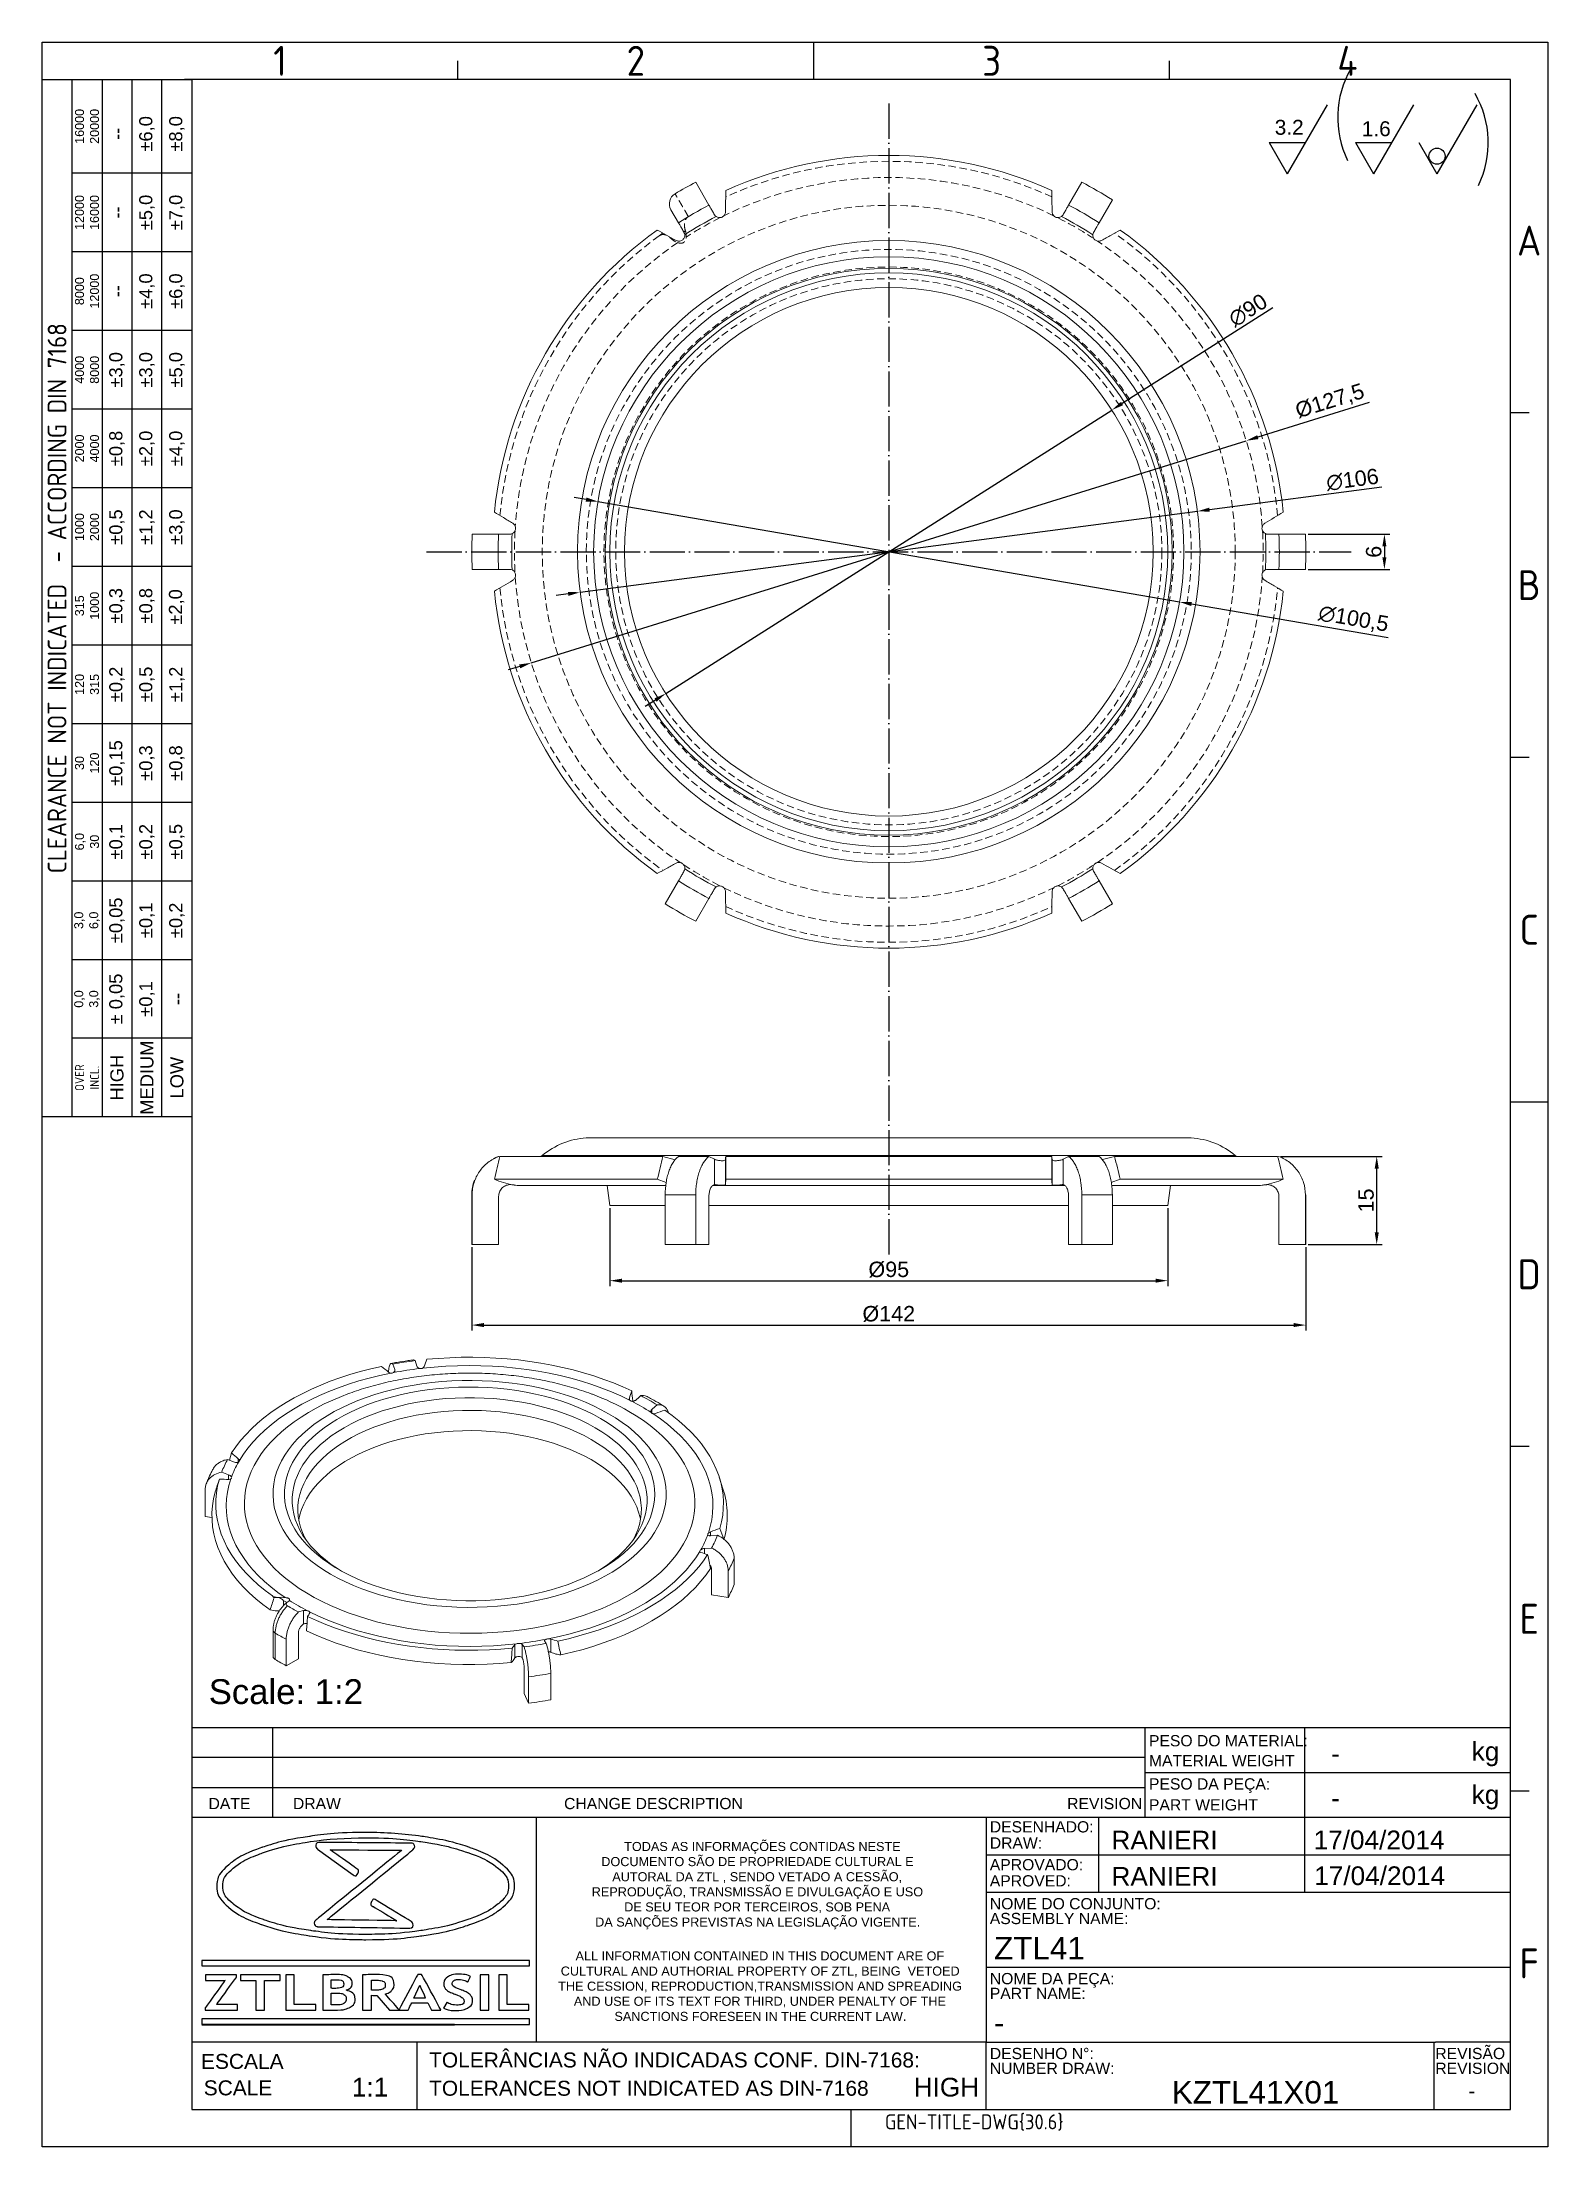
# Model space of a CAD drawing. Header units: millimetres. Extents: x 4187 to 4443, y 1230 to 1589.
import ezdxf
from ezdxf.enums import TextEntityAlignment as Align

# ---------------------------------------------------------------- set-up
doc = ezdxf.new("R2010")
doc.units = ezdxf.units.MM
for name, pattern in [('ACAD_ISO02W100', [15, 12, -3]), ('ACAD_ISO04W100', [30, 24, -3, 0, -3]), ('HIDDEN', [1.905, 1.27, -0.635])]:
    doc.linetypes.add(name, pattern=pattern)
for name, color, linetype, lineweight in [('AM_4', 1, 'ACAD_ISO04W100', 25), ('AM_5', 5, 'Continuous', 25), ('AM_8', 40, 'ACAD_ISO02W100', 35)]:
    doc.layers.add(name, color=color, linetype=linetype, lineweight=lineweight)
doc.layers.add('Camada 1', color=7, linetype='Continuous')
doc.styles.add('ACISOTS', font='isocp.shx', dxfattribs={"height": 1})
doc.styles.get("Standard").update_dxf_attribs({"font": 'arial.ttf'})
doc.dimstyles.new('ISO-25', dxfattribs={"dimscale": 0.75, "dimtxt": 3.5, "dimasz": 2.75, "dimexe": 1.25, "dimexo": 0.625, "dimtad": 1, "dimtxsty": 'Standard', "dimcen": 2.5, "dimadec": 0, "dimazin": 0, "dimtfac": 1, "dimtmove": 0, "dimatfit": 3, "dimfxl": 1, "dimarcsym": 0})

msp = doc.modelspace()

# ---------------------------------------------------------------- texts
at = {"color": 135, "lineweight": 25, "style": 'ACISOTS'}
for s, p in [('1', (4227.194, 1585.569)), ('2', (4287.785, 1585.569)), ('3', (4348.376, 1585.569)), ('4', (4408.967, 1585.569)), ('A', (4439.9, 1554.954)), ('B', (4439.9, 1496.277)), ('C', (4439.9, 1437.6)), ('D', (4439.9, 1378.922)), ('E', (4439.9, 1320.245)), ('F', (4439.9, 1261.567))]:
    msp.add_text(s, height=5.102, dxfattribs=at).set_placement(p, align=Align.MIDDLE)
for s, height, p in [('PESO DO MATERIAL:', 1.91339, (4375.165, 1298.532)), ('kg', 3.189, (4430.119, 1296.086)), ('MATERIAL WEIGHT', 1.91339, (4375.165, 1295.143)), ('PESO DA PEÇA:', 1.91339, (4375.165, 1291.178)), ('kg', 3.189, (4430.119, 1288.728)), ('DATE', 1.9134, (4215.032, 1287.831)), ('DRAW', 1.9134, (4229.406, 1287.831)), ('CHANGE DESCRIPTION', 1.91339, (4275.574, 1287.831)), ('REVISION', 1.9134, (4361.229, 1287.831)), ('PART WEIGHT', 1.91339, (4375.165, 1287.607)), ('DESENHADO:', 1.9134, (4348.062, 1283.866)), ('DRAW:', 1.9134, (4348.062, 1281.113)), ('APROVADO:', 1.9134, (4348.062, 1277.422)), ('APROVED:', 1.9134, (4348.062, 1274.669)), ('NOME DO CONJUNTO:', 1.91339, (4348.062, 1270.776)), ('ASSEMBLY NAME:', 1.91339, (4348.062, 1268.257)), ('NOME DA PEÇA:', 1.91339, (4348.062, 1258.02)), ('PART NAME:', 1.9134, (4348.062, 1255.501)), ('REVISÃO', 1.9134, (4423.925, 1245.264)), ('ESCALA', 2.5512, (4213.752, 1243.604)), ('TOLERÂNCIAS NÃO INDICADAS CONF. DIN-7168:', 2.55119, (4252.587, 1243.842)), ('DESENHO N%%d:', 1.91339, (4348.062, 1245.264)), ('NUMBER DRAW:', 1.91339, (4348.062, 1242.745)), ('REVISION', 1.9134, (4423.925, 1242.745)), ('SCALE', 2.5512, (4214.213, 1239.097)), ('TOLERANCES NOT INDICATED AS DIN-7168', 2.55119, (4252.587, 1239.027))]:
    msp.add_text(s, height=height).set_placement(p)
at = {"color": 135, "lineweight": 25, "attachment_point": 5, "rotation": 90}
for s, insert, char_height, width in [('16000\\P20000', (4194.348, 1574.407), 1.5307, 15.94495), ('--', (4199.45, 1573.132), 2.2323, 13.39376), ('±6,0', (4204.553, 1573.132), 2.2323, 13.39376), ('±8,0', (4209.655, 1573.132), 2.2323, 13.39376), ('12000\\P16000', (4194.348, 1559.738), 1.5307, 13.39376), ('--', (4199.45, 1559.738), 2.2323, 13.39376), ('±5,0', (4204.553, 1559.738), 2.2323, 13.39376), ('±7,0', (4209.655, 1559.738), 2.2323, 13.39376), ('8000\\P12000', (4194.348, 1546.344), 1.5307, 13.39376), ('±4,0', (4204.553, 1546.344), 2.2323, 13.39376), ('±6,0', (4209.655, 1546.344), 2.2323, 13.39376), ('--', (4199.45, 1546.344), 2.2323, 13.39376), ('{\\Fisocp.shx|c0;CLEARANCE NOT INDICATED  - ACCORDING DIN 7168}', (4189.245, 1494.045), 3.18899, 176.67001), ('4000\\P8000', (4194.348, 1532.95), 1.5307, 13.39376), ('±3,0', (4199.45, 1532.95), 2.2323, 13.39376), ('±3,0', (4204.553, 1532.95), 2.2323, 13.39376), ('±5,0', (4209.655, 1532.95), 2.2323, 13.39376), ('2000\\P4000', (4194.348, 1519.557), 1.5307, 13.39376), ('±0,8', (4199.45, 1519.557), 2.2323, 13.39376), ('±2,0', (4204.553, 1519.557), 2.2323, 13.39376), ('±4,0', (4209.655, 1519.557), 2.2323, 13.39376), ('±0,5', (4199.45, 1506.163), 2.2323, 13.39376), ('±3,0', (4209.655, 1506.163), 2.2323, 13.39376), ('1000\\P2000', (4194.348, 1506.163), 1.5307, 13.39376), ('±1,2', (4204.553, 1506.163), 2.2323, 13.39376), ('315\\P1000', (4194.348, 1492.769), 1.5307, 13.39376), ('±0,3', (4199.45, 1492.769), 2.2323, 13.39376), ('±0,8', (4204.553, 1492.769), 2.2323, 13.39376), ('±2,0', (4209.613, 1492.569), 2.2323, 13.39376), ('120\\P315', (4194.348, 1479.375), 1.5307, 13.39376), ('±0,2', (4199.45, 1479.375), 2.2323, 13.39376), ('±0,5', (4204.553, 1479.375), 2.2323, 13.39376), ('±1,2', (4209.655, 1479.375), 2.2323, 13.39376), ('±0,15', (4199.45, 1465.982), 2.2323, 13.39376), ('30\\P120', (4194.348, 1465.982), 1.5307, 13.39376), ('±0,3', (4204.553, 1465.982), 2.2323, 13.39376), ('±0,8', (4209.655, 1465.982), 2.2323, 13.39376), ('±0,1', (4199.45, 1452.588), 2.2323, 13.39376), ('±0,2', (4204.553, 1452.588), 2.2323, 13.39376), ('±0,5', (4209.655, 1452.588), 2.2323, 13.39376), ('6,0\\P30', (4194.348, 1452.588), 1.5307, 13.39376), ('±0,05', (4199.45, 1439.194), 2.2323, 13.39376), ('±0,1', (4204.553, 1439.194), 2.2323, 13.39376), ('±0,2', (4209.655, 1439.194), 2.2323, 13.39376), ('3,0\\P6,0', (4194.348, 1439.194), 1.5307, 13.39376), ('0,0\\P3,0', (4194.348, 1425.8), 1.5307, 13.39376), ('± 0,05', (4199.45, 1425.8), 2.2323, 13.39376), ('\\pt4.79529;±0,1', (4204.553, 1425.8), 2.23229, 13.39376), ('--', (4209.655, 1425.8), 2.2323, 13.39376), ('HIGH', (4199.45, 1412.407), 2.2323, 13.39376), ('MEDIUM', (4204.553, 1412.407), 2.2323, 13.39376), ('LOW', (4209.655, 1412.407), 2.2323, 13.39376), ('{\\Fisocp.shx|c0;OVER\\PINCL.}', (4194.348, 1412.407), 1.53071, 13.39376)]:
    msp.add_mtext(s, dxfattribs=dict(at, insert=insert, char_height=char_height, width=width))
at = {"ltscale": 0.25, "insert": (4215.073, 1309.96), "char_height": 4.225, "attachment_point": 1}
msp.add_mtext_dynamic_manual_height_columns('Scale: 1:2', width=26.74894, gutter_width=12.5, heights=[0], dxfattribs=at)
at = {"linetype": 'Continuous', "char_height": 1.54347, "attachment_point": 1}
for s, width, gutter_width, heights, insert in [('\\pi6.2156;TODAS AS INFORMAÇÕES CONTIDAS NESTE \\P\\pi2.3183;DOCUMENTO SÃO DE PROPRIEDADE CULTURAL E \\P\\pi4.1887;AUTORAL DA ZTL , SENDO VETADO A CESSÃO, \\P\\pi0.69218;REPRODUÇÃO, TRANSMISSÃO E DIVULGAÇÃO E USO \\P\\pi6.2117;DE SEU TEOR POR TERCEIROS, SOB PENA \\P\\pi1.2723;DA SANÇÕES PREVISTAS NA LEGISLAÇÃO VIGENTE.', 57.54943, 0, [38.504], (4279.589, 1282.246)), ('\\pi3.7933;ALL INFORMATION CONTAINED IN THIS DOCUMENT ARE OF \\P\\pi1.276;CULTURAL AND AUTHORIAL PROPERTY OF ZTL, BEING  VETOED \\P\\pi0.83957;THE CESSION, REPRODUCTION,TRANSMISSION AND SPREADING \\P\\pi3.5017;AND USE OF ITS TEXT FOR THIRD, UNDER PENALTY OF THE \\P\\pi10.414;SANCTIONS FORESEEN IN THE CURRENT LAW.', 70.26146, 12.5, [0], (4273.73, 1263.609))]:
    msp.add_mtext_dynamic_manual_height_columns(s, width=width, gutter_width=gutter_width, heights=heights, dxfattribs=dict(at, insert=insert))
for p in [(4406.175, 1297.318), (4406.175, 1289.729)]:
    msp.add_attdef('-', text='', height=3.189).set_placement(p, align=Align.MIDDLE_LEFT)
for tag, p, height in [('RANIERI', (4368.789, 1280.963), 3.189), ('17/04/2014', (4403.2, 1281), 3.189), ('RANIERI', (4368.786, 1274.791), 3.189), ('17/04/2014', (4403.303, 1274.897), 3.189), ('ZTL41', (4348.782, 1262.237), 3.827), ('-', (4348.782, 1249.577), 3.827), ('KZTL41X01', (4379.048, 1237.705), 3.827)]:
    msp.add_attdef(tag, p, '', height=height)
for tag, height, p in [('1:1', 3.189, (4242.534, 1240.492)), ('HIGH', 3.189, (4340.669, 1240.492)), ('-', 2.494, (4430.153, 1239.869))]:
    msp.add_attdef(tag, text='', height=height).set_placement(p, align=Align.MIDDLE_CENTER)
at = {"color": 135, "style": 'ACISOTS'}
msp.add_attdef('GEN-TITLE-DWG{30.6}', (4330.203, 1233.308), '', height=2.551, dxfattribs=at)
at = {"layer": 'AM_5', "char_height": 2.5375, "attachment_point": 1}
for s, insert in [('3.2', (4396.578, 1575.518)), ('1.6', (4411.399, 1575.272))]:
    msp.add_mtext_dynamic_manual_height_columns(s, width=18.23779, gutter_width=12.5, heights=[0], dxfattribs=dict(at, insert=insert))

# ---------------------------------------------------------------- blocks, each defined once
blk = doc.blocks.new('*D74')
at = {"layer": 'AM_5', "color": 0, "lineweight": -2, "ltscale": 0.25, "transparency": 16777216}
for p, q in [((4402.26, 1504.96), (4416.19, 1504.96)), ((4415.25, 1502.9), (4415.25, 1501.02)), ((4402.26, 1498.96), (4416.19, 1498.96))]:
    blk.add_line(p, q, dxfattribs=at)
at = {"layer": 'AM_5', "color": 0, "ltscale": 0.25, "transparency": 16777216}
for points in [[(4414.91, 1502.9), (4415.59, 1502.9), (4415.25, 1504.96)], [(4414.91, 1501.02), (4415.59, 1501.02), (4415.25, 1498.96)]]:
    blk.add_solid(points, dxfattribs=at)
at = {"layer": 'Defpoints', "color": 0, "ltscale": 0.25, "transparency": 16777216}
for p in [(4401.8, 1504.96), (4401.8, 1498.96), (4415.25, 1498.96)]:
    blk.add_point(p, dxfattribs=at)
at = {"layer": 'AM_5', "color": 0, "ltscale": 0.25, "transparency": 16777216, "insert": (4413.44, 1501.96), "char_height": 2.62, "attachment_point": 5, "rotation": 90}
blk.add_mtext('6', dxfattribs=at)
blk = doc.blocks.new('*D75')
at = {"layer": 'AM_5', "color": 0, "lineweight": -2, "ltscale": 0.25, "transparency": 16777216}
for p, q in [((4396.23, 1543.51), (4370.58, 1527.21)), ((4292.88, 1477.82), (4368.84, 1526.1)), ((4291.14, 1476.71), (4289.4, 1475.61))]:
    blk.add_line(p, q, dxfattribs=at)
at = {"layer": 'AM_5', "color": 0, "ltscale": 0.25, "transparency": 16777216}
for points in [[(4370.39, 1527.5), (4370.76, 1526.92), (4368.84, 1526.1)], [(4290.96, 1477), (4291.33, 1476.42), (4292.88, 1477.82)]]:
    blk.add_solid(points, dxfattribs=at)
at = {"layer": 'Defpoints', "color": 0, "ltscale": 0.25, "transparency": 16777216}
for p in [(4368.84, 1526.1), (4292.88, 1477.82)]:
    blk.add_point(p, dxfattribs=at)
at = {"layer": 'AM_5', "color": 0, "ltscale": 0.25, "transparency": 16777216, "insert": (4392.03, 1543.08), "char_height": 2.625, "attachment_point": 5, "rotation": 32.4431}
blk.add_mtext('∅90', dxfattribs=at)
blk = doc.blocks.new('*D76')
at = {"layer": 'AM_5', "color": 0, "lineweight": -2, "ltscale": 0.25, "transparency": 16777216}
for p, q in [((4283.36, 1390.17), (4283.36, 1376.89)), ((4378.36, 1390.17), (4378.36, 1376.89)), ((4285.42, 1377.83), (4376.3, 1377.83))]:
    blk.add_line(p, q, dxfattribs=at)
at = {"layer": 'AM_5', "color": 0, "ltscale": 0.25, "transparency": 16777216}
for points in [[(4285.42, 1378.17), (4285.42, 1377.49), (4283.36, 1377.83)], [(4376.3, 1378.17), (4376.3, 1377.49), (4378.36, 1377.83)]]:
    blk.add_solid(points, dxfattribs=at)
at = {"layer": 'Defpoints', "color": 0, "ltscale": 0.25, "transparency": 16777216}
for p in [(4283.36, 1390.64), (4378.36, 1390.64), (4378.36, 1377.83)]:
    blk.add_point(p, dxfattribs=at)
at = {"layer": 'AM_5', "color": 0, "ltscale": 0.25, "transparency": 16777216, "insert": (4330.86, 1379.71), "char_height": 2.625, "attachment_point": 5}
blk.add_mtext('%%C95', dxfattribs=at)
blk = doc.blocks.new('*D77')
at = {"layer": 'AM_5', "color": 0, "lineweight": -2, "ltscale": 0.25, "transparency": 16777216}
for p, q in [((4259.86, 1383.52), (4259.86, 1369.34)), ((4401.86, 1383.52), (4401.86, 1369.34)), ((4261.92, 1370.27), (4399.8, 1370.27))]:
    blk.add_line(p, q, dxfattribs=at)
at = {"layer": 'AM_5', "color": 0, "ltscale": 0.25, "transparency": 16777216}
for points in [[(4261.92, 1370.62), (4261.92, 1369.93), (4259.86, 1370.27)], [(4399.8, 1370.62), (4399.8, 1369.93), (4401.86, 1370.27)]]:
    blk.add_solid(points, dxfattribs=at)
at = {"layer": 'Defpoints', "color": 0, "ltscale": 0.25, "transparency": 16777216}
for p in [(4259.86, 1383.99), (4401.86, 1383.99), (4401.86, 1370.27)]:
    blk.add_point(p, dxfattribs=at)
at = {"layer": 'AM_5', "color": 0, "ltscale": 0.25, "transparency": 16777216, "insert": (4330.86, 1372.16), "char_height": 2.625, "attachment_point": 5}
blk.add_mtext('%%C142', dxfattribs=at)
blk = doc.blocks.new('*D78')
at = {"layer": 'AM_5', "color": 0, "lineweight": -2, "ltscale": 0.25, "transparency": 16777216}
for p, q in [((4397.54, 1398.99), (4414.88, 1398.99)), ((4413.94, 1386.05), (4413.94, 1396.93)), ((4402.26, 1383.99), (4414.88, 1383.99))]:
    blk.add_line(p, q, dxfattribs=at)
at = {"layer": 'AM_5', "color": 0, "ltscale": 0.25, "transparency": 16777216}
for points in [[(4413.6, 1396.93), (4414.29, 1396.93), (4413.94, 1398.99)], [(4413.6, 1386.05), (4414.29, 1386.05), (4413.94, 1383.99)]]:
    blk.add_solid(points, dxfattribs=at)
at = {"layer": 'Defpoints', "color": 0, "ltscale": 0.25, "transparency": 16777216}
for p in [(4397.07, 1398.99), (4413.94, 1398.99), (4401.8, 1383.99)]:
    blk.add_point(p, dxfattribs=at)
at = {"layer": 'AM_5', "color": 0, "ltscale": 0.25, "transparency": 16777216, "insert": (4412.13, 1391.49), "char_height": 2.625, "attachment_point": 5, "rotation": 90}
blk.add_mtext('15', dxfattribs=at)
blk = doc.blocks.new('*D79')
at = {"layer": 'AM_5', "color": 0, "lineweight": -2, "ltscale": 0.25, "transparency": 16777216}
for p, q in [((4412.67, 1527.38), (4393.7, 1521.48)), ((4269.99, 1483.05), (4391.73, 1520.87)), ((4268.02, 1482.44), (4266.05, 1481.83))]:
    blk.add_line(p, q, dxfattribs=at)
at = {"layer": 'AM_5', "color": 0, "ltscale": 0.25, "transparency": 16777216}
for points in [[(4393.6, 1521.81), (4393.8, 1521.15), (4391.73, 1520.87)], [(4267.92, 1482.77), (4268.12, 1482.11), (4269.99, 1483.05)]]:
    blk.add_solid(points, dxfattribs=at)
at = {"layer": 'Defpoints', "color": 0, "ltscale": 0.25, "transparency": 16777216}
for p in [(4391.73, 1520.87), (4269.99, 1483.05)]:
    blk.add_point(p, dxfattribs=at)
at = {"layer": 'AM_5', "color": 0, "ltscale": 0.25, "transparency": 16777216, "insert": (4406, 1527.49), "char_height": 2.625, "attachment_point": 5, "rotation": 17.2576}
blk.add_mtext('%%c127,5', dxfattribs=at)
blk = doc.blocks.new('*D80')
at = {"layer": 'AM_5', "color": 0, "lineweight": -2, "ltscale": 0.25, "transparency": 16777216}
for p, q in [((4414.81, 1512.98), (4385.45, 1509.13)), ((4278.31, 1495.06), (4383.41, 1508.86)), ((4276.27, 1494.79), (4274.22, 1494.53))]:
    blk.add_line(p, q, dxfattribs=at)
at = {"layer": 'AM_5', "color": 0, "ltscale": 0.25, "transparency": 16777216}
for points in [[(4385.41, 1509.47), (4385.5, 1508.79), (4383.41, 1508.86)], [(4276.22, 1495.13), (4276.31, 1494.45), (4278.31, 1495.06)]]:
    blk.add_solid(points, dxfattribs=at)
at = {"layer": 'Defpoints', "color": 0, "ltscale": 0.25, "transparency": 16777216}
for p in [(4383.41, 1508.86), (4278.31, 1495.06)]:
    blk.add_point(p, dxfattribs=at)
at = {"layer": 'AM_5', "color": 0, "ltscale": 0.25, "transparency": 16777216, "insert": (4409.81, 1514.22), "char_height": 2.625, "attachment_point": 5, "rotation": 7.479}
blk.add_mtext('∅106', dxfattribs=at)
blk = doc.blocks.new('*D81')
at = {"layer": 'AM_5', "color": 0, "lineweight": -2, "ltscale": 0.25, "transparency": 16777216}
for p, q in [((4279.31, 1510.86), (4277.28, 1511.21)), ((4281.34, 1510.51), (4380.38, 1493.41)), ((4415.87, 1487.29), (4382.41, 1493.06))]:
    blk.add_line(p, q, dxfattribs=at)
at = {"layer": 'AM_5', "color": 0, "ltscale": 0.25, "transparency": 16777216}
for points in [[(4279.37, 1511.2), (4279.25, 1510.52), (4281.34, 1510.51)], [(4382.47, 1493.4), (4382.35, 1492.72), (4380.38, 1493.41)]]:
    blk.add_solid(points, dxfattribs=at)
at = {"layer": 'Defpoints', "color": 0, "ltscale": 0.25, "transparency": 16777216}
for p in [(4281.34, 1510.51), (4380.38, 1493.41)]:
    blk.add_point(p, dxfattribs=at)
at = {"layer": 'AM_5', "color": 0, "ltscale": 0.25, "transparency": 16777216, "insert": (4409.98, 1490.42), "char_height": 2.625, "attachment_point": 5, "rotation": 350.206}
blk.add_mtext('∅100,5', dxfattribs=at)

# ---------------------------------------------------------------- dimensions: what is measured, and where the dimension line sits
at = {"layer": 'AM_5', "ltscale": 0.25}
for p1, p2, picture, middle in [((4292.883, 1477.82), (4368.836, 1526.101), '*D75', (4393.043, 1541.489)), ((4278.311, 1495.062), (4383.409, 1508.859), '*D80', (4410.054, 1512.357)), ((4281.341, 1510.509), (4380.378, 1493.413), '*D81', (4409.625, 1488.364))]:
    dim = msp.add_diameter_dim_2p(p1=p1, p2=p2, dimstyle='ISO-25', dxfattribs=at)
    dim.commit()
    dim.dimension.update_dxf_attribs({"geometry": picture, "text_midpoint": middle, "dimtype": 163})
dim = msp.add_diameter_dim_2p(p1=(4269.989, 1483.051), p2=(4391.73, 1520.87), text='%%c127,5', dimstyle='ISO-25', dxfattribs=at)
dim.commit()
dim.dimension.update_dxf_attribs({"geometry": '*D79', "text_midpoint": (4406.623, 1525.497), "dimtype": 163})
dim = msp.add_linear_dim(base=(4415.251, 1498.961), p1=(4401.796, 1504.961), p2=(4401.796, 1498.961), angle=90, dimstyle='ISO-25', dxfattribs=at)
dim.commit()
dim.dimension.update_dxf_attribs({"geometry": '*D74', "text_midpoint": (4413.442, 1501.961)})
dim = msp.add_linear_dim(base=(4413.942, 1398.989), p1=(4401.796, 1383.989), p2=(4397.073, 1398.989), angle=90, text='15', dimstyle='ISO-25', dxfattribs=at)
dim.commit()
dim.dimension.update_dxf_attribs({"geometry": '*D78', "text_midpoint": (4412.133, 1391.489)})
for base, p1, p2, text, picture, middle in [((4378.36, 1377.829), (4283.36, 1390.64), (4378.36, 1390.64), '%%C95', '*D76', (4330.86, 1379.712)), ((4401.86, 1370.274), (4259.86, 1383.989), (4401.86, 1383.989), '%%C142', '*D77', (4330.86, 1372.156))]:
    dim = msp.add_linear_dim(base=base, p1=p1, p2=p2, text=text, dimstyle='ISO-25', dxfattribs=at)
    dim.commit()
    dim.dimension.update_dxf_attribs({"geometry": picture, "text_midpoint": middle})

# ---------------------------------------------------------------- linework, layer by layer
at = {"color": 135, "lineweight": 25}
for p, q in [((4186.694, 1230.315), (4186.694, 1588.758)), ((4186.694, 1588.758), (4443.089, 1588.758)), ((4318.081, 1582.38), (4318.081, 1588.758)), ((4443.089, 1588.758), (4443.089, 1230.315)), ((4257.49, 1582.38), (4257.49, 1585.569)), ((4378.671, 1582.38), (4378.671, 1585.569)), ((4191.797, 1405.71), (4191.797, 1582.38)), ((4196.899, 1582.38), (4196.899, 1405.71)), ((4202.001, 1582.38), (4202.001, 1405.71)), ((4207.104, 1405.71), (4207.104, 1582.38)), ((4212.206, 1566.435), (4191.797, 1566.435)), ((4212.206, 1553.041), (4191.797, 1553.041)), ((4212.206, 1539.647), (4191.797, 1539.647)), ((4212.206, 1526.254), (4191.797, 1526.254)), ((4439.9, 1525.616), (4436.711, 1525.616)), ((4212.206, 1512.86), (4191.797, 1512.86)), ((4212.206, 1499.466), (4191.797, 1499.466)), ((4212.206, 1486.072), (4191.797, 1486.072)), ((4212.206, 1472.679), (4191.797, 1472.679)), ((4439.9, 1466.938), (4436.711, 1466.938)), ((4212.206, 1459.285), (4191.797, 1459.285)), ((4212.206, 1445.891), (4191.797, 1445.891)), ((4212.206, 1432.497), (4191.797, 1432.497)), ((4212.206, 1419.103), (4191.797, 1419.103)), ((4436.711, 1408.261), (4443.089, 1408.261)), ((4439.9, 1349.584), (4436.711, 1349.584)), ((4439.9, 1290.906), (4436.711, 1290.906)), ((4324.459, 1230.315), (4324.459, 1236.693)), ((4443.089, 1230.315), (4186.694, 1230.315))]:
    msp.add_line(p, q, dxfattribs=at)
for p, q in [((4436.711, 1582.38), (4210.931, 1582.38)), ((4212.206, 1582.38), (4212.206, 1236.693)), ((4436.711, 1236.693), (4436.711, 1582.38)), ((4212.206, 1301.749), (4436.711, 1301.749)), ((4212.206, 1301.749), (4212.206, 1236.693)), ((4212.206, 1301.749), (4374.523, 1301.749)), ((4225.987, 1286.442), (4225.987, 1301.749)), ((4374.523, 1286.442), (4374.523, 1301.749)), ((4401.632, 1301.749), (4401.632, 1294.095)), ((4436.711, 1236.693), (4436.711, 1301.749)), ((4374.523, 1296.646), (4212.206, 1296.646)), ((4374.523, 1294.095), (4436.711, 1294.095)), ((4401.632, 1294.095), (4401.632, 1286.442)), ((4212.206, 1291.544), (4374.523, 1291.544)), ((4212.206, 1286.442), (4347.419, 1286.442)), ((4270.798, 1286.442), (4270.798, 1248.174)), ((4347.419, 1286.442), (4347.419, 1262.205)), ((4347.419, 1286.442), (4436.711, 1286.442)), ((4366.553, 1286.442), (4366.553, 1273.686)), ((4401.632, 1286.442), (4401.632, 1273.686)), ((4347.419, 1280.064), (4436.711, 1280.064)), ((4347.419, 1273.686), (4436.711, 1273.686)), ((4347.419, 1262.205), (4347.419, 1248.174)), ((4347.419, 1260.93), (4436.711, 1260.93)), ((4347.419, 1248.174), (4212.206, 1248.174)), ((4250.474, 1248.174), (4250.474, 1236.693)), ((4347.419, 1236.693), (4347.419, 1248.174)), ((4347.419, 1248.174), (4423.955, 1248.174)), ((4423.641, 1248.174), (4423.641, 1236.693)), ((4436.711, 1248.174), (4423.955, 1248.174)), ((4212.206, 1236.693), (4436.711, 1236.693)), ((4212.206, 1236.693), (4436.711, 1236.693))]:
    msp.add_line(p, q)
at = {"color": 7, "linetype": 'Continuous', "lineweight": 15}
for p, q in [((4297.989, 1564.894), (4300.242, 1560.993)), ((4361.478, 1560.993), (4363.73, 1564.894)), ((4295.045, 1557.993), (4293.765, 1560.21)), ((4368.926, 1561.894), (4366.674, 1557.993)), ((4259.923, 1504.961), (4264.427, 1504.961)), ((4397.292, 1504.961), (4401.796, 1504.961)), ((4264.427, 1498.961), (4259.923, 1498.961)), ((4401.796, 1498.961), (4397.292, 1498.961)), ((4292.793, 1442.028), (4295.045, 1445.929)), ((4366.674, 1445.929), (4368.926, 1442.028)), ((4300.242, 1442.929), (4297.989, 1439.028)), ((4363.73, 1439.028), (4361.478, 1442.929)), ((4382.36, 1402.14), (4279.36, 1402.14)), ((4264.36, 1398.989), (4263.575, 1398.633)), ((4264.633, 1398.936), (4264.427, 1398.989)), ((4292.413, 1398.989), (4264.646, 1398.989)), ((4271.86, 1399.14), (4271.635, 1398.989)), ((4389.86, 1399.14), (4271.86, 1399.14)), ((4294.492, 1398.438), (4292.413, 1398.989)), ((4300.242, 1398.989), (4295.045, 1398.989)), ((4301.184, 1398.503), (4300.242, 1398.989)), ((4301.184, 1394.182), (4301.184, 1398.503)), ((4303.05, 1398.4), (4303.05, 1394.165)), ((4358.626, 1398.989), (4303.093, 1398.989)), ((4358.669, 1394.165), (4358.669, 1398.4)), ((4361.478, 1398.989), (4360.535, 1398.503)), ((4360.535, 1398.503), (4360.535, 1394.182)), ((4366.674, 1398.989), (4361.478, 1398.989)), ((4369.306, 1398.989), (4367.231, 1398.439)), ((4397.073, 1398.989), (4369.306, 1398.989)), ((4390.084, 1398.989), (4389.86, 1399.14)), ((4397.292, 1398.989), (4397.086, 1398.936)), ((4291.445, 1395.116), (4263.697, 1395.116)), ((4291.445, 1395.116), (4292.962, 1394.545)), ((4358.608, 1395.116), (4303.112, 1395.116)), ((4368.752, 1394.558), (4370.275, 1395.116)), ((4398.023, 1395.116), (4370.275, 1395.116)), ((4259.86, 1392.451), (4259.86, 1383.989)), ((4259.923, 1383.989), (4259.923, 1392.451)), ((4264.427, 1383.989), (4264.427, 1392.185)), ((4268.504, 1394.028), (4292.874, 1394.028)), ((4282.908, 1394.028), (4283.36, 1390.64)), ((4297.989, 1392.451), (4292.793, 1392.451)), ((4292.793, 1383.989), (4292.793, 1392.451)), ((4297.989, 1383.989), (4297.989, 1392.451)), ((4300.242, 1383.989), (4300.242, 1392.185)), ((4300.822, 1394.028), (4360.856, 1394.028)), ((4361.478, 1383.989), (4361.478, 1392.185)), ((4363.73, 1383.989), (4363.73, 1392.451)), ((4368.926, 1392.451), (4363.73, 1392.451)), ((4368.836, 1394.028), (4393.215, 1394.028)), ((4368.926, 1383.989), (4368.926, 1392.451)), ((4378.36, 1390.64), (4378.811, 1394.028)), ((4397.292, 1383.989), (4397.292, 1392.185)), ((4401.796, 1383.989), (4401.796, 1392.451)), ((4401.86, 1383.989), (4401.86, 1392.451)), ((4292.793, 1390.64), (4283.36, 1390.64)), ((4361.478, 1390.64), (4300.242, 1390.64)), ((4378.36, 1390.64), (4368.926, 1390.64)), ((4259.86, 1383.989), (4264.427, 1383.989)), ((4292.793, 1383.989), (4300.242, 1383.989)), ((4361.478, 1383.989), (4368.926, 1383.989)), ((4397.292, 1383.989), (4401.86, 1383.989)), ((4246.744, 1362.688), (4246.426, 1363.629)), ((4250.194, 1364.212), (4250.511, 1363.271)), ((4287.232, 1357.301), (4287.26, 1357.394)), ((4218.951, 1348.508), (4218.597, 1347.264)), ((4218.456, 1344.766), (4217.272, 1345.207)), ((4218.281, 1347.381), (4219.465, 1346.94)), ((4302.624, 1342.41), (4301.985, 1344.397)), ((4214.444, 1337.683), (4214.444, 1342.174)), ((4214.444, 1337.683), (4215.614, 1337.502)), ((4300.044, 1334.581), (4300.044, 1334.64)), ((4300.517, 1334.403), (4301.7, 1334.478)), ((4302.749, 1333.815), (4302.096, 1335.647)), ((4300.691, 1332.303), (4299.507, 1332.228)), ((4304.528, 1326.079), (4304.528, 1330.57)), ((4300.691, 1324.342), (4300.691, 1328.692)), ((4303.519, 1323.904), (4303.519, 1328.395)), ((4300.691, 1324.342), (4303.519, 1323.904)), ((4231.198, 1321.662), (4230.331, 1321.42)), ((4231.198, 1319.368), (4231.198, 1321.662)), ((4226.016, 1318.331), (4226.016, 1313.84)), ((4226.384, 1317.808), (4226.384, 1313.317)), ((4228.261, 1312.263), (4228.261, 1316.754)), ((4230.331, 1313.458), (4230.331, 1317.808)), ((4267.209, 1313.601), (4267.209, 1315.849)), ((4268.461, 1315.898), (4268.461, 1313.604)), ((4268.779, 1315.472), (4268.461, 1315.898)), ((4272.229, 1316.48), (4272.546, 1316.055)), ((4273.308, 1316.792), (4273.308, 1314.545)), ((4228.261, 1312.263), (4230.331, 1313.458)), ((4268.779, 1307.511), (4268.779, 1311.861)), ((4269.536, 1305.879), (4269.536, 1310.37)), ((4273.303, 1306.461), (4273.303, 1310.952)), ((4268.779, 1307.511), (4269.536, 1305.879))]:
    msp.add_line(p, q, dxfattribs=at)
at = {"color": 8, "linetype": 'Continuous', "lineweight": 15}
for p, q in [((4259.923, 1392.451), (4259.86, 1392.451)), ((4266.313, 1394.182), (4266.313, 1394.278)), ((4266.726, 1394.164), (4266.651, 1394.164)), ((4301.468, 1394.164), (4301.112, 1394.164)), ((4360.517, 1394.164), (4360.251, 1394.164)), ((4395.068, 1394.164), (4394.994, 1394.164)), ((4395.407, 1394.282), (4395.407, 1394.182)), ((4246.744, 1362.456), (4246.744, 1362.688)), ((4286.684, 1357.808), (4286.684, 1357.595)), ((4290.532, 1355.915), (4290.532, 1355.256)), ((4218.456, 1343.988), (4218.456, 1344.766)), ((4220.1, 1346.944), (4220.1, 1347.509)), ((4300.506, 1335.071), (4300.506, 1334.403)), ((4299.507, 1332.228), (4299.507, 1331.344)), ((4227.823, 1322.524), (4227.823, 1323.302))]:
    msp.add_line(p, q, dxfattribs=at)
at = {"color": 135, "lineweight": 25}
msp.add_lwpolyline([(4212.206, 1582.38), (4212.206, 1405.71), (4186.694, 1405.71), (4186.694, 1582.38)], close=True, dxfattribs=at)
at = {"color": 7, "linetype": 'Continuous', "lineweight": 15, "flags": 128}
for points in [[(4218.951, 1348.508), (4219.673, 1349.559), (4220.477, 1350.591), (4221.361, 1351.601), (4222.324, 1352.586), (4223.362, 1353.546), (4224.475, 1354.477), (4225.66, 1355.378), (4226.915, 1356.247), (4228.236, 1357.082), (4229.622, 1357.882), (4231.069, 1358.645), (4232.575, 1359.369), (4234.136, 1360.054), (4235.749, 1360.696), (4237.41, 1361.296), (4239.117, 1361.851), (4240.866, 1362.362), (4242.654, 1362.826), (4244.475, 1363.243)], [(4220.282, 1347.2), (4220.971, 1348.277), (4221.747, 1349.334), (4222.611, 1350.368), (4223.56, 1351.377), (4224.592, 1352.358), (4225.704, 1353.31), (4226.893, 1354.23), (4228.158, 1355.116), (4229.495, 1355.966), (4230.901, 1356.777), (4232.373, 1357.549), (4233.908, 1358.279), (4235.501, 1358.966), (4237.15, 1359.608), (4238.85, 1360.204), (4240.598, 1360.751), (4242.389, 1361.25), (4244.219, 1361.699), (4246.085, 1362.096)], [(4251.49, 1362.932), (4253.45, 1363.126), (4255.424, 1363.266), (4257.407, 1363.351), (4259.395, 1363.382), (4261.383, 1363.357), (4263.366, 1363.276), (4265.341, 1363.142), (4267.302, 1362.952), (4269.246, 1362.709), (4271.167, 1362.411), (4273.06, 1362.061), (4274.923, 1361.659), (4276.75, 1361.206), (4278.537, 1360.703), (4280.281, 1360.151), (4281.976, 1359.551), (4283.62, 1358.905), (4285.208, 1358.214), (4286.737, 1357.48)], [(4252.218, 1364.44), (4254.157, 1364.605), (4256.107, 1364.719), (4258.063, 1364.782), (4260.023, 1364.794), (4261.982, 1364.754), (4263.935, 1364.663), (4265.879, 1364.521), (4267.81, 1364.328), (4269.724, 1364.085), (4271.617, 1363.793), (4273.485, 1363.451), (4275.324, 1363.06), (4277.131, 1362.622), (4278.901, 1362.137), (4280.632, 1361.606), (4282.319, 1361.03), (4283.959, 1360.411), (4285.549, 1359.749), (4287.085, 1359.047)], [(4286.604, 1355.577), (4287.873, 1354.808), (4289.076, 1354.005), (4290.212, 1353.17), (4291.277, 1352.304), (4292.269, 1351.41), (4293.185, 1350.49), (4294.024, 1349.545), (4294.783, 1348.578), (4295.462, 1347.591), (4296.057, 1346.586), (4296.569, 1345.566), (4296.995, 1344.534), (4297.335, 1343.49), (4297.588, 1342.438), (4297.753, 1341.381), (4297.83, 1340.32), (4297.819, 1339.258), (4297.72, 1338.198), (4297.533, 1337.142), (4297.258, 1336.092), (4296.896, 1335.051), (4296.449, 1334.021), (4295.916, 1333.005), (4295.3, 1332.005), (4294.601, 1331.022), (4293.822, 1330.061), (4292.963, 1329.122), (4292.028, 1328.208), (4291.017, 1327.32), (4289.935, 1326.462), (4288.782, 1325.635), (4287.561, 1324.841), (4286.277, 1324.081), (4284.93, 1323.358), (4283.525, 1322.672), (4282.065, 1322.027), (4280.553, 1321.422), (4278.992, 1320.861), (4277.386, 1320.343), (4275.74, 1319.87), (4274.056, 1319.443), (4272.338, 1319.063), (4270.591, 1318.732), (4268.818, 1318.449), (4267.024, 1318.215), (4265.213, 1318.031), (4263.388, 1317.898), (4261.554, 1317.815), (4259.716, 1317.783), (4257.877, 1317.803), (4256.042, 1317.872), (4254.215, 1317.993), (4252.399, 1318.164), (4250.601, 1318.385), (4248.822, 1318.656), (4247.068, 1318.976), (4245.343, 1319.344), (4243.65, 1319.759), (4241.994, 1320.22), (4240.378, 1320.727), (4238.805, 1321.278), (4237.281, 1321.872), (4235.807, 1322.507), (4234.388, 1323.183), (4233.027, 1323.896), (4231.726, 1324.647), (4230.489, 1325.433), (4229.319, 1326.252), (4228.219, 1327.103), (4227.19, 1327.983), (4226.236, 1328.891), (4225.358, 1329.824), (4224.558, 1330.78), (4223.839, 1331.757), (4223.202, 1332.753), (4222.649, 1333.766), (4222.18, 1334.792), (4221.797, 1335.831), (4221.5, 1336.879), (4221.291, 1337.934), (4221.17, 1338.993), (4221.137, 1340.055), (4221.192, 1341.116), (4221.335, 1342.175), (4221.566, 1343.228), (4221.884, 1344.274), (4222.289, 1345.309), (4222.779, 1346.333), (4223.354, 1347.341), (4224.011, 1348.333), (4224.751, 1349.305), (4225.57, 1350.256), (4226.467, 1351.183), (4227.44, 1352.083), (4228.487, 1352.956), (4229.606, 1353.799), (4230.792, 1354.611), (4232.045, 1355.388), (4233.361, 1356.13), (4234.737, 1356.834), (4236.171, 1357.499), (4237.657, 1358.125), (4238.738, 1358.541)], [(4283.156, 1355.179), (4284.344, 1354.457), (4285.465, 1353.701), (4286.517, 1352.913), (4287.498, 1352.095), (4288.404, 1351.248), (4289.234, 1350.376), (4289.985, 1349.48), (4290.655, 1348.563), (4291.242, 1347.628), (4291.745, 1346.676), (4292.162, 1345.71), (4292.493, 1344.734), (4292.737, 1343.749), (4292.892, 1342.757), (4292.958, 1341.763), (4292.936, 1340.768), (4292.825, 1339.775), (4292.626, 1338.786), (4292.339, 1337.805), (4291.964, 1336.834), (4291.504, 1335.875), (4290.959, 1334.931), (4290.33, 1334.004), (4289.619, 1333.098), (4288.829, 1332.213), (4287.96, 1331.354), (4287.017, 1330.521), (4286, 1329.717), (4284.913, 1328.945), (4283.758, 1328.206), (4282.539, 1327.502), (4281.259, 1326.836), (4279.921, 1326.208), (4278.529, 1325.621), (4277.087, 1325.076), (4275.598, 1324.575), (4274.066, 1324.119), (4272.495, 1323.709), (4270.89, 1323.346), (4269.255, 1323.031), (4267.594, 1322.765), (4265.911, 1322.549), (4264.211, 1322.383), (4262.499, 1322.268), (4260.779, 1322.204), (4259.055, 1322.191), (4257.333, 1322.23), (4255.616, 1322.319), (4253.909, 1322.46), (4252.217, 1322.651), (4250.545, 1322.892), (4248.896, 1323.182), (4247.275, 1323.521), (4245.687, 1323.908), (4244.135, 1324.341), (4242.624, 1324.82), (4241.158, 1325.343), (4239.74, 1325.91), (4238.375, 1326.517), (4237.066, 1327.164), (4235.816, 1327.85), (4234.629, 1328.571), (4233.507, 1329.327), (4232.455, 1330.115), (4231.474, 1330.934), (4230.568, 1331.78), (4229.738, 1332.652), (4228.988, 1333.548), (4228.318, 1334.465), (4227.73, 1335.401), (4227.227, 1336.353), (4226.81, 1337.318), (4226.479, 1338.295), (4226.236, 1339.28), (4226.08, 1340.271), (4226.014, 1341.265), (4226.036, 1342.261), (4226.147, 1343.254), (4226.346, 1344.242), (4226.633, 1345.223), (4227.008, 1346.195), (4227.468, 1347.154), (4228.014, 1348.098), (4228.642, 1349.024), (4229.353, 1349.931), (4230.143, 1350.815), (4231.012, 1351.675), (4231.956, 1352.508), (4232.972, 1353.311), (4234.06, 1354.084), (4235.214, 1354.823), (4236.433, 1355.526), (4237.713, 1356.193), (4239.051, 1356.82), (4240.443, 1357.407), (4241.885, 1357.952), (4243.374, 1358.453), (4244.906, 1358.91), (4246.477, 1359.32), (4248.082, 1359.683), (4249.717, 1359.998), (4251.378, 1360.264), (4253.061, 1360.48), (4254.761, 1360.645), (4256.473, 1360.761), (4258.193, 1360.825), (4259.917, 1360.837), (4261.64, 1360.799), (4263.356, 1360.709), (4265.063, 1360.569), (4266.755, 1360.378), (4268.427, 1360.137), (4270.076, 1359.846), (4271.697, 1359.507), (4273.285, 1359.121), (4274.837, 1358.687), (4276.348, 1358.208), (4277.814, 1357.685), (4279.232, 1357.119), (4280.597, 1356.511), (4281.907, 1355.864), (4283.156, 1355.179)], [(4281.778, 1354.383), (4282.923, 1353.686), (4284.003, 1352.955), (4285.015, 1352.192), (4285.955, 1351.399), (4286.822, 1350.579), (4287.613, 1349.734), (4288.325, 1348.865), (4288.957, 1347.976), (4289.506, 1347.069), (4289.973, 1346.147), (4290.354, 1345.212), (4290.649, 1344.266), (4290.857, 1343.313), (4290.977, 1342.355), (4291.01, 1341.394), (4290.955, 1340.434), (4290.813, 1339.477), (4290.583, 1338.525), (4290.266, 1337.582), (4289.864, 1336.65), (4289.377, 1335.731), (4288.806, 1334.828), (4288.154, 1333.944), (4287.422, 1333.081), (4286.613, 1332.242), (4285.727, 1331.428), (4284.768, 1330.643), (4283.739, 1329.888), (4282.643, 1329.165), (4281.481, 1328.477), (4280.259, 1327.825), (4278.979, 1327.211), (4277.644, 1326.637), (4276.258, 1326.105), (4274.826, 1325.615), (4273.351, 1325.17), (4271.838, 1324.77), (4270.29, 1324.417), (4268.712, 1324.112), (4267.108, 1323.855), (4265.483, 1323.648), (4263.841, 1323.49), (4262.188, 1323.382), (4260.526, 1323.325), (4258.862, 1323.319), (4257.199, 1323.363), (4255.543, 1323.458), (4253.898, 1323.603), (4252.268, 1323.799), (4250.659, 1324.043), (4249.074, 1324.337), (4247.518, 1324.678), (4245.996, 1325.066), (4244.511, 1325.5), (4243.068, 1325.978), (4241.67, 1326.5), (4240.322, 1327.064), (4239.028, 1327.668), (4237.791, 1328.31), (4236.614, 1328.99), (4235.501, 1329.704), (4234.455, 1330.451), (4233.478, 1331.229), (4232.574, 1332.036), (4231.745, 1332.869), (4230.993, 1333.726), (4230.321, 1334.605), (4229.73, 1335.504), (4229.222, 1336.418), (4228.798, 1337.348), (4228.46, 1338.288), (4228.209, 1339.238), (4228.044, 1340.194), (4227.967, 1341.154), (4227.978, 1342.115), (4228.077, 1343.074), (4228.263, 1344.029), (4228.537, 1344.976), (4228.896, 1345.914), (4229.341, 1346.84), (4229.87, 1347.751), (4230.482, 1348.645), (4231.174, 1349.519), (4231.945, 1350.37), (4232.793, 1351.197), (4233.715, 1351.996), (4234.71, 1352.767), (4235.773, 1353.506), (4236.902, 1354.212), (4238.095, 1354.882), (4239.346, 1355.515), (4240.654, 1356.109), (4242.015, 1356.663), (4243.424, 1357.174), (4244.878, 1357.642), (4246.373, 1358.064), (4247.904, 1358.441), (4249.468, 1358.77), (4251.059, 1359.051), (4252.674, 1359.283), (4254.308, 1359.466), (4255.956, 1359.599), (4257.615, 1359.681), (4259.278, 1359.713), (4260.942, 1359.694), (4262.602, 1359.624), (4264.253, 1359.504), (4265.891, 1359.334), (4267.511, 1359.114), (4269.109, 1358.845), (4270.68, 1358.527), (4272.22, 1358.163), (4273.724, 1357.751), (4275.188, 1357.295), (4276.609, 1356.795), (4277.982, 1356.252), (4279.304, 1355.668), (4280.57, 1355.044), (4281.778, 1354.383)], [(4237.66, 1328.382), (4236.988, 1328.801), (4235.928, 1329.521), (4234.938, 1330.273), (4234.019, 1331.056), (4233.175, 1331.865), (4232.408, 1332.7), (4231.721, 1333.558), (4231.115, 1334.436), (4230.592, 1335.331), (4230.155, 1336.242), (4229.803, 1337.165), (4229.538, 1338.097), (4229.361, 1339.037), (4229.272, 1339.98), (4229.272, 1340.925), (4229.361, 1341.869), (4229.538, 1342.808), (4229.803, 1343.741), (4230.155, 1344.664), (4230.592, 1345.574), (4231.115, 1346.47), (4231.721, 1347.348), (4232.408, 1348.205), (4233.175, 1349.04), (4234.019, 1349.85), (4234.938, 1350.632), (4235.928, 1351.384), (4236.988, 1352.105), (4238.114, 1352.791), (4239.302, 1353.441), (4240.55, 1354.052), (4241.853, 1354.624), (4243.208, 1355.155), (4244.611, 1355.642), (4246.057, 1356.084), (4247.542, 1356.481), (4249.063, 1356.831), (4250.614, 1357.133), (4252.192, 1357.386), (4253.79, 1357.589), (4255.406, 1357.742), (4257.033, 1357.844), (4258.668, 1357.895), (4260.305, 1357.895), (4261.939, 1357.844), (4263.566, 1357.742), (4265.182, 1357.589), (4266.781, 1357.386), (4268.358, 1357.133), (4269.909, 1356.831), (4271.43, 1356.481), (4272.915, 1356.084), (4274.362, 1355.642), (4275.764, 1355.155), (4277.119, 1354.624), (4278.422, 1354.052), (4279.67, 1353.441), (4280.858, 1352.791)], [(4231.698, 1333.588), (4231.452, 1334.042), (4231.035, 1334.941), (4230.704, 1335.852), (4230.461, 1336.772), (4230.305, 1337.698), (4230.239, 1338.628), (4230.261, 1339.558), (4230.372, 1340.487), (4230.571, 1341.41), (4230.859, 1342.326), (4231.233, 1343.231), (4231.693, 1344.123), (4232.237, 1344.999), (4232.864, 1345.856), (4233.572, 1346.692), (4234.359, 1347.504), (4235.222, 1348.29), (4236.158, 1349.047), (4237.166, 1349.774), (4238.241, 1350.467), (4239.381, 1351.125), (4240.582, 1351.746), (4241.84, 1352.327), (4243.152, 1352.868), (4244.513, 1353.366), (4245.92, 1353.82), (4247.369, 1354.229), (4248.853, 1354.591), (4250.371, 1354.905), (4251.916, 1355.171), (4253.484, 1355.387), (4255.07, 1355.553), (4256.669, 1355.668), (4258.277, 1355.732), (4259.889, 1355.745), (4261.5, 1355.706), (4263.104, 1355.616), (4264.698, 1355.476), (4266.275, 1355.285), (4267.832, 1355.044), (4269.364, 1354.754), (4270.865, 1354.416), (4272.333, 1354.03), (4273.761, 1353.599), (4275.145, 1353.123), (4276.483, 1352.603), (4277.768, 1352.041), (4278.998, 1351.44), (4280.169, 1350.8)], [(4287.774, 1357.507), (4288.331, 1357.994), (4288.641, 1358.265)], [(4291.399, 1356.673), (4291.088, 1356.402), (4290.532, 1355.915)], [(4290.694, 1355.196), (4291.965, 1354.313), (4293.162, 1353.396), (4294.281, 1352.447), (4295.321, 1351.469), (4296.277, 1350.462), (4297.149, 1349.43), (4297.934, 1348.376), (4298.63, 1347.3), (4299.236, 1346.207), (4299.751, 1345.098), (4300.173, 1343.976), (4300.501, 1342.844), (4300.735, 1341.704), (4300.874, 1340.559), (4300.917, 1339.411), (4300.865, 1338.264), (4300.717, 1337.119), (4300.475, 1335.979), (4300.138, 1334.848)], [(4292.753, 1355.775), (4293.97, 1354.888), (4295.116, 1353.97), (4296.188, 1353.023), (4297.186, 1352.049), (4298.105, 1351.05), (4298.946, 1350.028), (4299.705, 1348.985), (4300.381, 1347.924), (4300.974, 1346.845), (4301.481, 1345.753), (4301.902, 1344.648), (4302.236, 1343.533), (4302.482, 1342.411), (4302.639, 1341.283), (4302.708, 1340.152), (4302.688, 1339.021), (4302.579, 1337.891), (4302.381, 1336.766), (4302.096, 1335.647)], [(4230.389, 1337.136), (4230.571, 1337.96), (4230.859, 1338.876), (4231.233, 1339.781), (4231.693, 1340.673), (4232.237, 1341.549), (4232.864, 1342.406), (4233.572, 1343.242), (4234.359, 1344.054), (4235.222, 1344.84), (4236.158, 1345.597), (4237.166, 1346.324), (4238.241, 1347.017), (4239.381, 1347.675), (4240.582, 1348.296), (4241.84, 1348.877), (4243.152, 1349.418), (4244.513, 1349.916), (4245.92, 1350.37), (4247.369, 1350.779), (4248.853, 1351.141), (4250.371, 1351.455), (4251.916, 1351.721), (4253.484, 1351.937), (4255.07, 1352.103), (4256.669, 1352.218), (4258.277, 1352.282), (4259.889, 1352.295), (4261.5, 1352.256), (4263.104, 1352.167), (4264.698, 1352.026), (4266.275, 1351.835), (4267.832, 1351.594), (4269.364, 1351.304), (4270.865, 1350.966), (4272.333, 1350.581), (4273.761, 1350.149), (4275.145, 1349.673), (4276.483, 1349.153), (4277.768, 1348.592), (4278.998, 1347.99), (4280.169, 1347.351)], [(4280.858, 1352.791), (4281.984, 1352.105), (4283.044, 1351.384), (4284.034, 1350.632), (4284.953, 1349.85), (4285.797, 1349.04), (4286.564, 1348.205), (4287.251, 1347.348), (4287.857, 1346.47), (4288.38, 1345.574), (4288.818, 1344.664), (4289.17, 1343.741), (4289.434, 1342.808), (4289.611, 1341.869), (4289.7, 1340.925), (4289.7, 1339.98), (4289.611, 1339.037), (4289.434, 1338.097), (4289.17, 1337.165), (4288.818, 1336.242), (4288.38, 1335.331), (4287.857, 1334.436), (4287.251, 1333.558), (4286.564, 1332.7), (4285.797, 1331.865), (4284.953, 1331.056), (4284.034, 1330.273), (4283.044, 1329.521), (4281.984, 1328.801), (4281.312, 1328.382)], [(4280.169, 1350.8), (4281.277, 1350.125), (4282.319, 1349.415), (4283.291, 1348.672), (4284.191, 1347.9), (4285.016, 1347.101), (4285.764, 1346.277), (4286.432, 1345.43), (4287.018, 1344.563), (4287.52, 1343.679), (4287.937, 1342.78), (4288.268, 1341.869), (4288.511, 1340.949), (4288.667, 1340.023), (4288.733, 1339.093), (4288.711, 1338.163), (4288.6, 1337.234), (4288.401, 1336.311), (4288.114, 1335.395), (4287.739, 1334.49), (4287.279, 1333.598), (4287.274, 1333.588)], [(4280.169, 1347.351), (4281.277, 1346.675), (4282.319, 1345.965), (4283.291, 1345.222), (4284.191, 1344.451), (4285.016, 1343.651), (4285.764, 1342.827), (4286.432, 1341.98), (4287.018, 1341.113), (4287.52, 1340.229), (4287.937, 1339.33), (4288.268, 1338.419), (4288.511, 1337.499), (4288.583, 1337.136)], [(4225.521, 1321.753), (4224.251, 1322.694), (4223.06, 1323.668), (4221.95, 1324.673), (4220.922, 1325.707), (4219.981, 1326.768), (4219.126, 1327.853), (4218.361, 1328.96), (4217.687, 1330.087), (4217.106, 1331.231), (4216.619, 1332.39), (4216.226, 1333.56), (4215.93, 1334.74), (4215.73, 1335.926), (4215.626, 1337.117), (4215.62, 1338.309), (4215.712, 1339.5), (4215.9, 1340.687), (4216.184, 1341.868)], [(4225.897, 1324.136), (4224.651, 1325.069), (4223.482, 1326.034), (4222.393, 1327.03), (4221.387, 1328.055), (4220.466, 1329.106), (4219.632, 1330.181), (4218.887, 1331.278), (4218.232, 1332.393), (4217.669, 1333.525), (4217.199, 1334.672), (4216.824, 1335.829), (4216.543, 1336.996), (4216.358, 1338.169), (4216.27, 1339.346), (4216.277, 1340.524), (4216.381, 1341.7), (4216.581, 1342.872), (4216.876, 1344.038)], [(4228.066, 1323.874), (4226.817, 1324.754), (4225.642, 1325.668), (4224.544, 1326.613), (4223.524, 1327.587), (4222.586, 1328.588), (4221.732, 1329.614), (4220.963, 1330.662), (4220.281, 1331.73), (4219.688, 1332.815), (4219.185, 1333.916), (4218.774, 1335.029), (4218.454, 1336.152), (4218.228, 1337.283), (4218.095, 1338.418), (4218.055, 1339.556), (4218.11, 1340.694), (4218.258, 1341.829), (4218.5, 1342.958), (4218.834, 1344.08)], [(4298.69, 1331.728), (4298.002, 1330.651), (4297.225, 1329.594), (4296.361, 1328.56), (4295.412, 1327.551), (4294.38, 1326.57), (4293.268, 1325.618), (4292.079, 1324.698), (4290.814, 1323.812), (4289.477, 1322.962), (4288.071, 1322.151), (4286.599, 1321.379), (4285.064, 1320.649), (4283.471, 1319.962), (4281.822, 1319.32), (4280.122, 1318.724), (4278.375, 1318.177), (4276.584, 1317.678), (4274.753, 1317.229), (4272.887, 1316.832)], [(4300.021, 1331.177), (4299.299, 1330.125), (4298.495, 1329.093), (4297.611, 1328.084), (4296.649, 1327.098), (4295.61, 1326.139), (4294.497, 1325.208), (4293.312, 1324.307), (4292.057, 1323.438), (4290.736, 1322.602), (4289.35, 1321.802), (4287.903, 1321.039), (4286.397, 1320.315), (4284.837, 1319.631), (4283.224, 1318.988), (4281.562, 1318.389), (4279.855, 1317.833), (4278.106, 1317.323), (4276.319, 1316.859), (4274.497, 1316.442)], [(4300.521, 1328.822), (4299.745, 1327.718), (4298.88, 1326.635), (4297.927, 1325.578), (4296.89, 1324.547), (4295.769, 1323.546), (4294.568, 1322.576), (4293.289, 1321.64), (4291.936, 1320.739), (4290.51, 1319.877), (4289.016, 1319.054), (4287.457, 1318.272), (4285.835, 1317.534), (4284.155, 1316.841), (4282.421, 1316.194), (4280.635, 1315.595), (4278.803, 1315.045), (4276.928, 1314.546), (4275.014, 1314.098)], [(4266.754, 1315.244), (4264.815, 1315.079), (4262.865, 1314.965), (4260.909, 1314.903), (4258.949, 1314.891), (4256.991, 1314.931), (4255.037, 1315.022), (4253.093, 1315.163), (4251.162, 1315.356), (4249.248, 1315.599), (4247.355, 1315.892), (4245.487, 1316.234), (4243.648, 1316.624), (4241.841, 1317.063), (4240.071, 1317.548), (4238.34, 1318.079), (4236.653, 1318.654), (4235.013, 1319.274), (4233.423, 1319.935), (4231.887, 1320.638)], [(4267.482, 1315.996), (4265.522, 1315.802), (4263.549, 1315.662), (4261.565, 1315.577), (4259.578, 1315.546), (4257.59, 1315.572), (4255.606, 1315.652), (4253.631, 1315.786), (4251.67, 1315.976), (4249.726, 1316.22), (4247.806, 1316.517), (4245.912, 1316.867), (4244.049, 1317.269), (4242.222, 1317.722), (4240.435, 1318.225), (4238.691, 1318.777), (4236.996, 1319.377), (4235.352, 1320.023), (4233.764, 1320.714), (4232.235, 1321.448)], [(4266.556, 1312.789), (4264.511, 1312.625), (4262.454, 1312.516), (4260.391, 1312.464), (4258.326, 1312.467), (4256.264, 1312.527), (4254.208, 1312.642), (4252.165, 1312.813), (4250.137, 1313.04), (4248.13, 1313.321), (4246.149, 1313.657), (4244.197, 1314.046), (4242.279, 1314.487), (4240.399, 1314.981), (4238.561, 1315.524), (4236.77, 1316.117), (4235.028, 1316.759), (4233.342, 1317.446), (4231.713, 1318.179)]]:
    msp.add_lwpolyline(points, dxfattribs=at)
at = {"color": 7, "linetype": 'HIDDEN', "lineweight": 0}
for radius in [59, 51.5, 48.5, 46.5]:
    msp.add_circle((4330.86, 1501.961), radius, dxfattribs=at)
at = {"color": 7, "linetype": 'Continuous', "lineweight": 15}
for radius in [53, 50.251, 48.269, 47.5, 45]:
    msp.add_circle((4330.86, 1501.961), radius, dxfattribs=at)
at = {"color": 7, "linetype": 'HIDDEN', "lineweight": 0}
for centre, radius, start, end in [((4330.86, 1501.961), 66.5, 65.32034, 114.67966), ((4330.86, 1501.961), 63.74, 63.87232, 116.12768), ((4330.86, 1501.961), 66.5, 125.99279, 174.67966), ((4296.438, 1556.219), 0.471, 117.26703, 162.63183), ((4330.86, 1501.961), 63.74, 116.7801, 122.77232), ((4330.86, 1501.961), 63.74, 56.7801, 63.2199), ((4330.86, 1501.961), 66.5, 5.32034, 54.67966), ((4330.86, 1501.961), 63.74, 124.3199, 176.12768), ((4330.86, 1501.961), 63.74, 3.87232, 56.12768), ((4330.86, 1501.961), 63.74, 176.7801, 183.2199), ((4330.86, 1501.961), 63.74, 356.7801, 3.2199), ((4330.86, 1501.961), 66.5, 185.32034, 234.67966), ((4330.86, 1501.961), 63.74, 183.87232, 236.12768), ((4330.86, 1501.961), 63.74, 303.87232, 356.12768), ((4330.86, 1501.961), 66.5, 305.32034, 354.67966), ((4330.86, 1501.961), 63.74, 236.7801, 243.2199), ((4330.86, 1501.961), 63.74, 296.7801, 303.2199), ((4330.86, 1501.961), 63.74, 243.87232, 296.12768), ((4330.86, 1501.961), 66.5, 245.32034, 294.67966)]:
    msp.add_arc(centre, radius, start, end, dxfattribs=at)
at = {"color": 7, "linetype": 'Continuous', "lineweight": 15}
for centre, radius, start, end in [((4330.86, 1501.961), 67.5, 65.72713, 114.27287), ((4295.497, 1561.21), 2, 120.8304, 210), ((4330.86, 1501.961), 71, 117.57833, 120.8304), ((4330.86, 1501.961), 71, 57.57833, 62.42167), ((4330.86, 1501.961), 66.5, 117.41435, 122.58565), ((4330.86, 1501.961), 66.5, 57.41435, 62.58565), ((4330.86, 1501.961), 67.5, 125.72713, 174.27287), ((4330.86, 1501.961), 64.208, 117.24224, 122.75776), ((4330.86, 1501.961), 64.208, 57.24224, 62.75776), ((4330.86, 1501.961), 67.5, 5.72713, 54.27287), ((4330.86, 1501.961), 71, 177.57833, 182.42167), ((4330.86, 1501.961), 66.5, 177.41435, 182.58565), ((4330.86, 1501.961), 64.208, 177.24224, 182.75776), ((4330.86, 1501.961), 64.208, 357.24224, 2.75776), ((4330.86, 1501.961), 66.5, 357.41435, 2.58565), ((4330.86, 1501.961), 71, 357.57833, 2.42167), ((4330.86, 1501.961), 67.5, 185.72713, 234.27287), ((4330.86, 1501.961), 67.5, 305.72713, 354.27287), ((4330.86, 1501.961), 66.5, 237.41435, 242.58565), ((4330.86, 1501.961), 64.208, 237.24224, 242.75776), ((4330.86, 1501.961), 64.208, 297.24224, 302.75776), ((4330.86, 1501.961), 66.5, 297.41435, 302.58565), ((4330.86, 1501.961), 71, 237.57833, 242.42167), ((4330.86, 1501.961), 71, 297.57833, 302.42167), ((4330.86, 1501.961), 67.5, 245.72713, 294.27287), ((4280.093, 1389.43), 12.731, 93.3045, 130.29832), ((4381.626, 1389.43), 12.731, 49.70168, 86.6955), ((4266.86, 1392.451), 7, 159.15934, 180), ((4268.504, 1406.727), 12.7, 261.61226, 270), ((4393.215, 1406.727), 12.7, 270, 278.38774), ((4395.36, 1392.185), 2, 90, 98.38774), ((4258.99, 1294.879), 69.889, 97.23032, 100.35576), ((4259.012, 1296.382), 66.974, 96.8468, 100.73928), ((4265.767, 1319.124), 41.988, 60.24765, 69.61236), ((4269.237, 1322.573), 39.047, 57.21359, 62.79179), ((4269.665, 1322.21), 40.744, 57.76319, 62.24219), ((4233.529, 1338.982), 17.408, 151.15291, 159.05016), ((4234.615, 1338.643), 16.692, 150.18502, 160.01805), ((4288.467, 1337.79), 14.892, 344.08164, 18.07506), ((4284.357, 1340.285), 16.692, 330.18502, 340.01805), ((4285.443, 1340.702), 17.408, 331.15291, 339.05016), ((4287.201, 1337.291), 18.585, 331.40322, 338.79986), ((4249.847, 1356.557), 39.278, 237.61105, 242.78117), ((4287.201, 1332.8), 18.585, 331.40322, 338.79986), ((4249.755, 1358.283), 41.667, 239.26489, 242.21435), ((4249.062, 1355.999), 44.417, 239.29803, 242.07587), ((4259.96, 1382.546), 66.974, 276.8468, 280.73928), ((4259.983, 1384.806), 69.889, 277.23032, 280.35576), ((4226.659, 1313.901), 0.645, 185.41792, 244.78531), ((4249.062, 1351.508), 44.417, 239.29803, 242.07587), ((4260.017, 1384.382), 74.622, 277.32946, 280.25662), ((4260.017, 1379.891), 74.622, 277.32946, 280.25662)]:
    msp.add_arc(centre, radius, start, end, dxfattribs=at)
at = {"color": 8, "linetype": 'Continuous', "lineweight": 15}
msp.add_arc((4226.658, 1318.392), 0.645, 185.25429, 244.79922, dxfattribs=at)
at = {"color": 7, "linetype": 'HIDDEN', "lineweight": 0}
for points, knots in [([(4296.738, 1559.039), (4296.571, 1559.325), (4296.41, 1559.601), (4296.101, 1560.132), (4295.953, 1560.387), (4295.676, 1560.862), (4295.546, 1561.085), (4295.304, 1561.499), (4295.192, 1561.693), (4294.991, 1562.036), (4294.903, 1562.188), (4294.749, 1562.452), (4294.683, 1562.565), (4294.525, 1562.836), (4294.472, 1562.927), (4294.472, 1562.927)], [0, 0, 0, 0, 0.125, 0.125, 0.25, 0.25, 0.375, 0.375, 0.5, 0.5, 0.625, 0.625, 0.75, 0.75, 1, 1, 1, 1]), ([(4291.779, 1555.765), (4291.904, 1555.856), (4292.043, 1555.923), (4292.338, 1555.997), (4292.492, 1556.003), (4292.789, 1555.955), (4292.933, 1555.902), (4293.196, 1555.766), (4293.319, 1555.683), (4293.674, 1555.413), (4293.894, 1555.208), (4294.369, 1554.85), (4294.624, 1554.696), (4294.922, 1554.604)], [0, 0, 0, 0, 0.125, 0.125, 0.25, 0.25, 0.375, 0.375, 0.5, 0.5, 0.75, 0.75, 1, 1, 1, 1]), ([(4296.222, 1556.638), (4296.161, 1556.847), (4296.115, 1557.058), (4296.062, 1557.486), (4296.056, 1557.705), (4296.097, 1558.034), (4296.119, 1558.142), (4296.184, 1558.355), (4296.226, 1558.459), (4296.387, 1558.75), (4296.543, 1558.922), (4296.738, 1559.039)], [0, 0, 0, 0, 0.25, 0.25, 0.5, 0.5, 0.625, 0.625, 0.75, 0.75, 1, 1, 1, 1]), ([(4294.922, 1554.604), (4295.087, 1554.553), (4295.259, 1554.519), (4295.52, 1554.514), (4295.606, 1554.519), (4295.779, 1554.555), (4295.863, 1554.586), (4296.009, 1554.683), (4296.07, 1554.749), (4296.169, 1554.893), (4296.208, 1554.971), (4296.305, 1555.215), (4296.34, 1555.384), (4296.357, 1555.555)], [0, 0, 0, 0, 0.25, 0.25, 0.375, 0.375, 0.5, 0.5, 0.625, 0.625, 0.75, 0.75, 1, 1, 1, 1])]:
    msp.add_open_spline(points, degree=3, knots=knots, dxfattribs=at)
at = {"color": 7, "linetype": 'Continuous', "lineweight": 15}
for points, knots in [([(4303.05, 1559.843), (4303.061, 1560.463), (4303.071, 1561.082), (4303.092, 1562.307), (4303.102, 1562.907), (4303.112, 1563.494)], [0, 0, 0, 0, 0.5, 0.5, 1, 1, 1, 1]), ([(4300.242, 1560.993), (4300.242, 1560.993), (4300.248, 1560.982), (4300.271, 1560.941), (4300.289, 1560.911), (4300.336, 1560.83), (4300.364, 1560.78), (4300.432, 1560.663), (4300.471, 1560.595), (4300.558, 1560.445), (4300.605, 1560.364), (4300.707, 1560.187), (4300.762, 1560.091), (4300.933, 1559.796), (4301.057, 1559.58), (4301.184, 1559.36)], [0, 0, 0, 0, 0.125, 0.125, 0.25, 0.25, 0.375, 0.375, 0.5, 0.5, 0.625, 0.625, 0.75, 0.75, 1, 1, 1, 1]), ([(4303.05, 1559.843), (4303.049, 1559.752), (4303.035, 1559.663), (4302.984, 1559.49), (4302.946, 1559.406), (4302.802, 1559.176), (4302.662, 1559.048), (4302.337, 1558.885), (4302.153, 1558.849), (4301.791, 1558.877), (4301.614, 1558.942), (4301.468, 1559.047)], [0, 0, 0, 0, 0.125, 0.125, 0.25, 0.25, 0.5, 0.5, 0.75, 0.75, 1, 1, 1, 1]), ([(4360.251, 1559.047), (4360.105, 1558.942), (4359.93, 1558.878), (4359.567, 1558.849), (4359.382, 1558.885), (4359.058, 1559.048), (4358.919, 1559.174), (4358.725, 1559.483), (4358.672, 1559.661), (4358.669, 1559.843)], [0, 0, 0, 0, 0.25, 0.25, 0.5, 0.5, 0.75, 0.75, 1, 1, 1, 1]), ([(4360.535, 1559.36), (4360.599, 1559.47), (4360.661, 1559.577), (4360.782, 1559.788), (4360.842, 1559.892), (4360.957, 1560.091), (4361.011, 1560.184), (4361.113, 1560.361), (4361.161, 1560.445), (4361.248, 1560.594), (4361.286, 1560.661), (4361.354, 1560.779), (4361.383, 1560.829), (4361.453, 1560.95), (4361.478, 1560.993), (4361.478, 1560.993)], [0, 0, 0, 0, 0.125, 0.125, 0.25, 0.25, 0.375, 0.375, 0.5, 0.5, 0.625, 0.625, 0.75, 0.75, 1, 1, 1, 1]), ([(4296.117, 1555.958), (4296.135, 1555.779), (4296.103, 1555.595), (4295.947, 1555.266), (4295.823, 1555.124), (4295.52, 1554.925), (4295.341, 1554.867), (4294.977, 1554.854), (4294.796, 1554.897), (4294.637, 1554.986)], [0, 0, 0, 0, 0.25, 0.25, 0.5, 0.5, 0.75, 0.75, 1, 1, 1, 1]), ([(4295.988, 1556.36), (4295.925, 1556.47), (4295.862, 1556.577), (4295.741, 1556.788), (4295.681, 1556.892), (4295.566, 1557.091), (4295.512, 1557.184), (4295.41, 1557.361), (4295.362, 1557.445), (4295.275, 1557.594), (4295.237, 1557.661), (4295.169, 1557.779), (4295.14, 1557.829), (4295.07, 1557.95), (4295.045, 1557.993), (4295.045, 1557.993)], [0, 0, 0, 0, 0.125, 0.125, 0.25, 0.25, 0.375, 0.375, 0.5, 0.5, 0.625, 0.625, 0.75, 0.75, 1, 1, 1, 1]), ([(4367.083, 1554.986), (4367.003, 1554.941), (4366.919, 1554.909), (4366.743, 1554.866), (4366.652, 1554.857), (4366.381, 1554.867), (4366.2, 1554.924), (4365.896, 1555.124), (4365.773, 1555.265), (4365.616, 1555.593), (4365.584, 1555.779), (4365.602, 1555.958)], [0, 0, 0, 0, 0.125, 0.125, 0.25, 0.25, 0.5, 0.5, 0.75, 0.75, 1, 1, 1, 1]), ([(4366.674, 1557.993), (4366.674, 1557.993), (4366.668, 1557.982), (4366.644, 1557.941), (4366.626, 1557.911), (4366.58, 1557.83), (4366.551, 1557.78), (4366.484, 1557.663), (4366.444, 1557.595), (4366.358, 1557.445), (4366.311, 1557.364), (4366.209, 1557.187), (4366.153, 1557.091), (4365.983, 1556.796), (4365.858, 1556.58), (4365.731, 1556.36)], [0, 0, 0, 0, 0.125, 0.125, 0.25, 0.25, 0.375, 0.375, 0.5, 0.5, 0.625, 0.625, 0.75, 0.75, 1, 1, 1, 1]), ([(4367.083, 1554.986), (4367.355, 1555.137), (4367.626, 1555.287), (4368.168, 1555.588), (4368.439, 1555.739), (4369.244, 1556.186), (4369.767, 1556.476), (4370.275, 1556.758)], [0, 0, 0, 0, 0.25, 0.25, 0.5, 0.5, 1, 1, 1, 1]), ([(4266.827, 1506.818), (4266.56, 1506.978), (4266.294, 1507.138), (4265.763, 1507.457), (4265.497, 1507.617), (4264.707, 1508.09), (4264.195, 1508.398), (4263.697, 1508.697)], [0, 0, 0, 0, 0.25, 0.25, 0.5, 0.5, 1, 1, 1, 1]), ([(4266.827, 1506.818), (4266.905, 1506.771), (4266.975, 1506.715), (4267.1, 1506.584), (4267.154, 1506.509), (4267.281, 1506.27), (4267.322, 1506.084), (4267.301, 1505.722), (4267.24, 1505.544), (4267.034, 1505.244), (4266.889, 1505.124), (4266.726, 1505.05)], [0, 0, 0, 0, 0.125, 0.125, 0.25, 0.25, 0.5, 0.5, 0.75, 0.75, 1, 1, 1, 1]), ([(4394.994, 1505.05), (4394.83, 1505.124), (4394.686, 1505.244), (4394.48, 1505.543), (4394.419, 1505.722), (4394.398, 1506.083), (4394.438, 1506.268), (4394.608, 1506.59), (4394.736, 1506.725), (4394.892, 1506.818)], [0, 0, 0, 0, 0.25, 0.25, 0.5, 0.5, 0.75, 0.75, 1, 1, 1, 1]), ([(4264.427, 1504.961), (4264.427, 1504.961), (4264.439, 1504.961), (4264.487, 1504.961), (4264.522, 1504.961), (4264.616, 1504.961), (4264.673, 1504.961), (4264.808, 1504.961), (4264.887, 1504.961), (4265.059, 1504.961), (4265.154, 1504.961), (4265.358, 1504.961), (4265.468, 1504.961), (4265.81, 1504.961), (4266.059, 1504.961), (4266.313, 1504.961)], [0, 0, 0, 0, 0.125, 0.125, 0.25, 0.25, 0.375, 0.375, 0.5, 0.5, 0.625, 0.625, 0.75, 0.75, 1, 1, 1, 1]), ([(4395.407, 1504.961), (4395.534, 1504.961), (4395.658, 1504.961), (4395.901, 1504.961), (4396.021, 1504.961), (4396.25, 1504.961), (4396.359, 1504.961), (4396.563, 1504.961), (4396.659, 1504.961), (4396.832, 1504.961), (4396.909, 1504.961), (4397.045, 1504.961), (4397.103, 1504.961), (4397.243, 1504.961), (4397.292, 1504.961), (4397.292, 1504.961)], [0, 0, 0, 0, 0.125, 0.125, 0.25, 0.25, 0.375, 0.375, 0.5, 0.5, 0.625, 0.625, 0.75, 0.75, 1, 1, 1, 1]), ([(4266.313, 1498.961), (4266.186, 1498.961), (4266.061, 1498.961), (4265.818, 1498.961), (4265.698, 1498.961), (4265.469, 1498.961), (4265.361, 1498.961), (4265.157, 1498.961), (4265.06, 1498.961), (4264.887, 1498.961), (4264.81, 1498.961), (4264.674, 1498.961), (4264.616, 1498.961), (4264.476, 1498.961), (4264.427, 1498.961), (4264.427, 1498.961)], [0, 0, 0, 0, 0.125, 0.125, 0.25, 0.25, 0.375, 0.375, 0.5, 0.5, 0.625, 0.625, 0.75, 0.75, 1, 1, 1, 1]), ([(4266.726, 1498.871), (4266.89, 1498.797), (4267.033, 1498.678), (4267.239, 1498.378), (4267.301, 1498.199), (4267.322, 1497.838), (4267.282, 1497.654), (4267.111, 1497.332), (4266.983, 1497.197), (4266.827, 1497.103)], [0, 0, 0, 0, 0.25, 0.25, 0.5, 0.5, 0.75, 0.75, 1, 1, 1, 1]), ([(4394.892, 1497.103), (4394.814, 1497.15), (4394.744, 1497.206), (4394.619, 1497.337), (4394.566, 1497.412), (4394.439, 1497.651), (4394.398, 1497.837), (4394.419, 1498.199), (4394.479, 1498.377), (4394.685, 1498.677), (4394.83, 1498.797), (4394.994, 1498.871)], [0, 0, 0, 0, 0.125, 0.125, 0.25, 0.25, 0.5, 0.5, 0.75, 0.75, 1, 1, 1, 1]), ([(4397.292, 1498.961), (4397.292, 1498.961), (4397.28, 1498.961), (4397.233, 1498.961), (4397.197, 1498.961), (4397.104, 1498.961), (4397.046, 1498.961), (4396.911, 1498.961), (4396.833, 1498.961), (4396.66, 1498.961), (4396.566, 1498.961), (4396.361, 1498.961), (4396.251, 1498.961), (4395.91, 1498.961), (4395.661, 1498.961), (4395.407, 1498.961)], [0, 0, 0, 0, 0.125, 0.125, 0.25, 0.25, 0.375, 0.375, 0.5, 0.5, 0.625, 0.625, 0.75, 0.75, 1, 1, 1, 1]), ([(4394.892, 1497.103), (4395.159, 1496.943), (4395.425, 1496.783), (4395.957, 1496.464), (4396.223, 1496.305), (4397.012, 1495.831), (4397.524, 1495.524), (4398.023, 1495.225)], [0, 0, 0, 0, 0.25, 0.25, 0.5, 0.5, 1, 1, 1, 1]), ([(4294.637, 1448.936), (4294.365, 1448.785), (4294.093, 1448.634), (4293.551, 1448.333), (4293.28, 1448.183), (4292.475, 1447.736), (4291.953, 1447.446), (4291.445, 1447.164)], [0, 0, 0, 0, 0.25, 0.25, 0.5, 0.5, 1, 1, 1, 1]), ([(4294.637, 1448.936), (4294.716, 1448.98), (4294.8, 1449.012), (4294.976, 1449.055), (4295.068, 1449.064), (4295.338, 1449.054), (4295.519, 1448.997), (4295.823, 1448.798), (4295.946, 1448.656), (4296.103, 1448.328), (4296.135, 1448.142), (4296.117, 1447.964)], [0, 0, 0, 0, 0.125, 0.125, 0.25, 0.25, 0.5, 0.5, 0.75, 0.75, 1, 1, 1, 1]), ([(4365.602, 1447.964), (4365.584, 1448.143), (4365.616, 1448.327), (4365.772, 1448.655), (4365.897, 1448.798), (4366.199, 1448.996), (4366.379, 1449.054), (4366.743, 1449.067), (4366.924, 1449.024), (4367.083, 1448.936)], [0, 0, 0, 0, 0.25, 0.25, 0.5, 0.5, 0.75, 0.75, 1, 1, 1, 1]), ([(4295.045, 1445.929), (4295.045, 1445.929), (4295.051, 1445.939), (4295.075, 1445.98), (4295.093, 1446.011), (4295.14, 1446.092), (4295.168, 1446.141), (4295.236, 1446.258), (4295.275, 1446.326), (4295.361, 1446.476), (4295.409, 1446.558), (4295.511, 1446.735), (4295.566, 1446.83), (4295.737, 1447.126), (4295.861, 1447.341), (4295.988, 1447.561)], [0, 0, 0, 0, 0.125, 0.125, 0.25, 0.25, 0.375, 0.375, 0.5, 0.5, 0.625, 0.625, 0.75, 0.75, 1, 1, 1, 1]), ([(4301.184, 1444.561), (4301.121, 1444.451), (4301.059, 1444.344), (4300.937, 1444.133), (4300.877, 1444.029), (4300.762, 1443.831), (4300.708, 1443.737), (4300.606, 1443.56), (4300.558, 1443.477), (4300.472, 1443.327), (4300.433, 1443.26), (4300.365, 1443.142), (4300.336, 1443.092), (4300.266, 1442.971), (4300.242, 1442.929), (4300.242, 1442.929)], [0, 0, 0, 0, 0.125, 0.125, 0.25, 0.25, 0.375, 0.375, 0.5, 0.5, 0.625, 0.625, 0.75, 0.75, 1, 1, 1, 1]), ([(4301.468, 1444.874), (4301.614, 1444.979), (4301.79, 1445.044), (4302.152, 1445.073), (4302.338, 1445.036), (4302.661, 1444.874), (4302.801, 1444.747), (4302.994, 1444.438), (4303.047, 1444.26), (4303.05, 1444.078)], [0, 0, 0, 0, 0.25, 0.25, 0.5, 0.5, 0.75, 0.75, 1, 1, 1, 1]), ([(4358.669, 1444.078), (4358.671, 1444.169), (4358.684, 1444.258), (4358.736, 1444.432), (4358.773, 1444.515), (4358.917, 1444.745), (4359.057, 1444.873), (4359.382, 1445.036), (4359.566, 1445.073), (4359.929, 1445.044), (4360.105, 1444.979), (4360.251, 1444.874)], [0, 0, 0, 0, 0.125, 0.125, 0.25, 0.25, 0.5, 0.5, 0.75, 0.75, 1, 1, 1, 1]), ([(4361.478, 1442.929), (4361.478, 1442.929), (4361.472, 1442.939), (4361.448, 1442.98), (4361.43, 1443.011), (4361.384, 1443.092), (4361.355, 1443.141), (4361.287, 1443.258), (4361.248, 1443.326), (4361.162, 1443.476), (4361.115, 1443.558), (4361.012, 1443.735), (4360.957, 1443.83), (4360.787, 1444.126), (4360.662, 1444.341), (4360.535, 1444.561)], [0, 0, 0, 0, 0.125, 0.125, 0.25, 0.25, 0.375, 0.375, 0.5, 0.5, 0.625, 0.625, 0.75, 0.75, 1, 1, 1, 1]), ([(4365.731, 1447.561), (4365.795, 1447.451), (4365.857, 1447.344), (4365.978, 1447.133), (4366.038, 1447.029), (4366.153, 1446.831), (4366.207, 1446.737), (4366.309, 1446.56), (4366.357, 1446.477), (4366.444, 1446.327), (4366.483, 1446.26), (4366.55, 1446.142), (4366.58, 1446.092), (4366.649, 1445.971), (4366.674, 1445.929), (4366.674, 1445.929)], [0, 0, 0, 0, 0.125, 0.125, 0.25, 0.25, 0.375, 0.375, 0.5, 0.5, 0.625, 0.625, 0.75, 0.75, 1, 1, 1, 1]), ([(4358.669, 1444.078), (4358.659, 1443.458), (4358.648, 1442.839), (4358.628, 1441.615), (4358.618, 1441.015), (4358.608, 1440.428)], [0, 0, 0, 0, 0.5, 0.5, 1, 1, 1, 1]), ([(4264.427, 1398.989), (4263.765, 1398.736), (4263.156, 1398.391), (4262.323, 1397.738), (4262.061, 1397.497), (4261.582, 1396.987), (4261.362, 1396.715), (4260.963, 1396.137), (4260.783, 1395.828), (4260.475, 1395.197), (4260.346, 1394.872), (4260.137, 1394.203), (4260.057, 1393.857), (4259.95, 1393.158), (4259.923, 1392.806), (4259.923, 1392.451)], [0, 0, 0, 0, 0.25, 0.25, 0.375, 0.375, 0.5, 0.5, 0.625, 0.625, 0.75, 0.75, 0.875, 0.875, 1, 1, 1, 1]), ([(4292.793, 1392.451), (4292.793, 1393.161), (4292.846, 1393.852), (4293.003, 1394.863), (4293.069, 1395.193), (4293.222, 1395.823), (4293.31, 1396.126), (4293.509, 1396.705), (4293.621, 1396.983), (4293.861, 1397.495), (4293.99, 1397.731), (4294.265, 1398.165), (4294.412, 1398.363), (4294.72, 1398.712), (4294.88, 1398.863), (4295.045, 1398.989)], [0, 0, 0, 0, 0.25, 0.25, 0.375, 0.375, 0.5, 0.5, 0.625, 0.625, 0.75, 0.75, 0.875, 0.875, 1, 1, 1, 1]), ([(4300.242, 1398.989), (4299.91, 1398.736), (4299.606, 1398.391), (4299.19, 1397.738), (4299.059, 1397.497), (4298.819, 1396.987), (4298.709, 1396.715), (4298.509, 1396.137), (4298.419, 1395.828), (4298.265, 1395.197), (4298.201, 1394.872), (4298.096, 1394.203), (4298.056, 1393.857), (4298.003, 1393.158), (4297.989, 1392.806), (4297.989, 1392.451)], [0, 0, 0, 0, 0.25, 0.25, 0.375, 0.375, 0.5, 0.5, 0.625, 0.625, 0.75, 0.75, 0.875, 0.875, 1, 1, 1, 1]), ([(4301.184, 1398.503), (4301.232, 1398.479), (4301.289, 1398.455), (4301.425, 1398.409), (4301.502, 1398.387), (4301.752, 1398.327), (4301.947, 1398.295), (4302.141, 1398.277)], [0, 0, 0, 0, 0.25, 0.25, 0.5, 0.5, 1, 1, 1, 1]), ([(4302.141, 1398.277), (4302.264, 1398.265), (4302.384, 1398.259), (4302.607, 1398.259), (4302.707, 1398.265), (4302.79, 1398.277)], [0, 0, 0, 0, 0.5, 0.5, 1, 1, 1, 1]), ([(4358.929, 1398.277), (4359.013, 1398.265), (4359.112, 1398.259), (4359.335, 1398.259), (4359.455, 1398.265), (4359.579, 1398.277)], [0, 0, 0, 0, 0.5, 0.5, 1, 1, 1, 1]), ([(4359.579, 1398.277), (4359.772, 1398.295), (4359.965, 1398.327), (4360.3, 1398.407), (4360.441, 1398.454), (4360.535, 1398.503)], [0, 0, 0, 0, 0.5, 0.5, 1, 1, 1, 1]), ([(4363.73, 1392.451), (4363.73, 1393.161), (4363.677, 1393.852), (4363.52, 1394.863), (4363.455, 1395.193), (4363.302, 1395.823), (4363.214, 1396.126), (4363.014, 1396.705), (4362.902, 1396.983), (4362.662, 1397.495), (4362.533, 1397.731), (4362.258, 1398.165), (4362.111, 1398.363), (4361.803, 1398.712), (4361.643, 1398.863), (4361.478, 1398.989)], [0, 0, 0, 0, 0.25, 0.25, 0.375, 0.375, 0.5, 0.5, 0.625, 0.625, 0.75, 0.75, 0.875, 0.875, 1, 1, 1, 1]), ([(4366.674, 1398.989), (4367.005, 1398.736), (4367.31, 1398.391), (4367.726, 1397.738), (4367.857, 1397.497), (4368.097, 1396.987), (4368.207, 1396.715), (4368.406, 1396.137), (4368.496, 1395.828), (4368.65, 1395.197), (4368.715, 1394.872), (4368.819, 1394.203), (4368.859, 1393.857), (4368.913, 1393.158), (4368.926, 1392.806), (4368.926, 1392.451)], [0, 0, 0, 0, 0.25, 0.25, 0.375, 0.375, 0.5, 0.5, 0.625, 0.625, 0.75, 0.75, 0.875, 0.875, 1, 1, 1, 1]), ([(4401.796, 1392.451), (4401.796, 1393.161), (4401.691, 1393.852), (4401.377, 1394.863), (4401.246, 1395.193), (4400.94, 1395.823), (4400.764, 1396.126), (4400.365, 1396.705), (4400.141, 1396.983), (4399.661, 1397.495), (4399.403, 1397.731), (4398.853, 1398.165), (4398.558, 1398.363), (4397.943, 1398.712), (4397.623, 1398.863), (4397.292, 1398.989)], [0, 0, 0, 0, 0.25, 0.25, 0.375, 0.375, 0.5, 0.5, 0.625, 0.625, 0.75, 0.75, 0.875, 0.875, 1, 1, 1, 1]), ([(4266.827, 1394.165), (4266.296, 1394.247), (4265.765, 1394.367), (4264.714, 1394.685), (4264.2, 1394.881), (4263.697, 1395.116)], [0, 0, 0, 0, 0.5, 0.5, 1, 1, 1, 1]), ([(4303.05, 1394.165), (4303.055, 1394.206), (4303.061, 1394.257), (4303.071, 1394.377), (4303.076, 1394.448), (4303.092, 1394.687), (4303.102, 1394.883), (4303.112, 1395.116)], [0, 0, 0, 0, 0.25, 0.25, 0.5, 0.5, 1, 1, 1, 1]), ([(4264.427, 1392.185), (4264.427, 1392.312), (4264.439, 1392.437), (4264.487, 1392.684), (4264.522, 1392.806), (4264.616, 1393.041), (4264.673, 1393.153), (4264.808, 1393.365), (4264.887, 1393.466), (4265.059, 1393.649), (4265.154, 1393.732), (4265.358, 1393.879), (4265.468, 1393.944), (4265.81, 1394.103), (4266.059, 1394.167), (4266.313, 1394.182)], [0, 0, 0, 0, 0.125, 0.125, 0.25, 0.25, 0.375, 0.375, 0.5, 0.5, 0.625, 0.625, 0.75, 0.75, 1, 1, 1, 1]), ([(4267.264, 1394.099), (4267.22, 1394.103), (4267.15, 1394.11), (4266.965, 1394.131), (4266.851, 1394.146), (4266.726, 1394.164)], [0, 0, 0, 0, 0.5, 0.5, 1, 1, 1, 1]), ([(4266.827, 1394.165), (4266.918, 1394.151), (4267.1, 1394.125), (4267.259, 1394.104), (4267.329, 1394.095), (4267.311, 1394.097), (4267.309, 1394.097)], [0, 0, 0, 0, 0.3270644, 0.6542024, 0.9797859, 1, 1, 1, 1]), ([(4300.242, 1392.185), (4300.242, 1392.312), (4300.248, 1392.437), (4300.271, 1392.684), (4300.289, 1392.806), (4300.336, 1393.041), (4300.364, 1393.153), (4300.432, 1393.365), (4300.471, 1393.466), (4300.558, 1393.649), (4300.605, 1393.732), (4300.707, 1393.879), (4300.762, 1393.944), (4300.933, 1394.103), (4301.057, 1394.167), (4301.184, 1394.182)], [0, 0, 0, 0, 0.125, 0.125, 0.25, 0.25, 0.375, 0.375, 0.5, 0.5, 0.625, 0.625, 0.75, 0.75, 1, 1, 1, 1]), ([(4303.05, 1394.165), (4303.049, 1394.153), (4303.035, 1394.143), (4302.984, 1394.125), (4302.946, 1394.118), (4302.802, 1394.101), (4302.662, 1394.096), (4302.337, 1394.096), (4302.153, 1394.101), (4301.791, 1394.123), (4301.614, 1394.14), (4301.468, 1394.164)], [0, 0, 0, 0, 0.125, 0.125, 0.25, 0.25, 0.5, 0.5, 0.75, 0.75, 1, 1, 1, 1]), ([(4360.251, 1394.164), (4360.105, 1394.14), (4359.93, 1394.123), (4359.567, 1394.101), (4359.382, 1394.096), (4359.058, 1394.096), (4358.919, 1394.101), (4358.725, 1394.124), (4358.672, 1394.141), (4358.669, 1394.165)], [0, 0, 0, 0, 0.25, 0.25, 0.5, 0.5, 0.75, 0.75, 1, 1, 1, 1]), ([(4360.535, 1394.182), (4360.599, 1394.174), (4360.661, 1394.155), (4360.782, 1394.094), (4360.842, 1394.051), (4360.957, 1393.944), (4361.011, 1393.881), (4361.113, 1393.734), (4361.161, 1393.65), (4361.248, 1393.467), (4361.286, 1393.368), (4361.354, 1393.156), (4361.383, 1393.042), (4361.453, 1392.692), (4361.478, 1392.439), (4361.478, 1392.185)], [0, 0, 0, 0, 0.125, 0.125, 0.25, 0.25, 0.375, 0.375, 0.5, 0.5, 0.625, 0.625, 0.75, 0.75, 1, 1, 1, 1]), ([(4394.419, 1394.098), (4394.416, 1394.098), (4394.403, 1394.097), (4394.496, 1394.109), (4394.668, 1394.131), (4394.826, 1394.155), (4394.892, 1394.165)], [0, 0, 0, 0, 0.1147881, 0.4393593, 0.7641304, 1, 1, 1, 1]), ([(4394.994, 1394.164), (4394.854, 1394.143), (4394.728, 1394.128), (4394.582, 1394.112), (4394.539, 1394.107), (4394.472, 1394.101), (4394.447, 1394.099), (4394.43, 1394.097)], [0, 0, 0, 0, 0.5, 0.5, 0.75, 0.75, 1, 1, 1, 1]), ([(4395.407, 1394.182), (4395.534, 1394.174), (4395.658, 1394.155), (4395.901, 1394.094), (4396.021, 1394.051), (4396.25, 1393.944), (4396.359, 1393.881), (4396.563, 1393.734), (4396.659, 1393.65), (4396.832, 1393.467), (4396.909, 1393.368), (4397.045, 1393.156), (4397.103, 1393.042), (4397.243, 1392.692), (4397.292, 1392.439), (4397.292, 1392.185)], [0, 0, 0, 0, 0.125, 0.125, 0.25, 0.25, 0.375, 0.375, 0.5, 0.5, 0.625, 0.625, 0.75, 0.75, 1, 1, 1, 1]), ([(4280.382, 1358.482), (4280.309, 1358.511), (4279.713, 1358.744), (4278.559, 1359.137), (4276.921, 1359.656), (4275.25, 1360.121), (4273.552, 1360.539), (4271.831, 1360.908), (4270.089, 1361.227), (4268.329, 1361.496), (4266.554, 1361.717), (4264.767, 1361.887), (4262.972, 1362.008), (4261.171, 1362.08), (4259.368, 1362.101), (4257.564, 1362.073), (4255.764, 1361.995), (4253.97, 1361.868), (4252.185, 1361.691), (4250.413, 1361.464), (4248.656, 1361.188), (4246.916, 1360.862), (4245.198, 1360.488), (4243.504, 1360.064), (4241.837, 1359.59), (4240.249, 1359.088), (4239.236, 1358.72), (4238.755, 1358.545)], [0, 0, 0, 0, 0.0059183, 0.0478601, 0.0897277, 0.1315175, 0.1732297, 0.2148679, 0.2564378, 0.297947, 0.3394042, 0.380819, 0.4222016, 0.4635627, 0.504913, 0.5462637, 0.5876239, 0.6290032, 0.6704128, 0.711864, 0.7533677, 0.7949347, 0.8365753, 0.8782989, 0.9201138, 0.9620269, 1, 1, 1, 1]), ([(4246.426, 1363.629), (4246.367, 1363.676), (4246.245, 1363.769), (4246.084, 1363.749), (4245.942, 1363.609), (4245.827, 1363.346), (4245.742, 1362.958), (4245.692, 1362.592), (4245.686, 1362.321), (4245.684, 1362.251)], [0, 0, 0, 0, 0.15511795, 0.31473117, 0.46985015, 0.62947354, 0.78448486, 0.94399822, 1, 1, 1, 1]), ([(4249.993, 1364.342), (4249.662, 1364.299), (4248.709, 1364.174), (4247.402, 1363.973), (4246.434, 1363.8), (4246.076, 1363.736)], [0, 0, 0, 0, 0.2509342, 0.7231068, 1, 1, 1, 1]), ([(4246.532, 1362.182), (4246.47, 1362.146), (4246.399, 1362.121), (4246.246, 1362.091), (4246.166, 1362.087), (4246.085, 1362.096)], [0, 0, 0, 0, 0.5, 0.5, 1, 1, 1, 1]), ([(4246.744, 1362.688), (4246.76, 1362.641), (4246.767, 1362.593), (4246.765, 1362.498), (4246.755, 1362.451), (4246.7, 1362.318), (4246.629, 1362.239), (4246.532, 1362.182)], [0, 0, 0, 0, 0.25, 0.25, 0.5, 0.5, 1, 1, 1, 1]), ([(4249.926, 1364.318), (4249.947, 1364.325), (4250.027, 1364.352), (4250.123, 1364.272), (4250.194, 1364.212)], [0, 0, 0, 0, 0.2565183, 1, 1, 1, 1]), ([(4251.028, 1362.878), (4250.903, 1362.9), (4250.789, 1362.95), (4250.608, 1363.088), (4250.543, 1363.176), (4250.511, 1363.271)], [0, 0, 0, 0, 0.5, 0.5, 1, 1, 1, 1]), ([(4251.49, 1362.932), (4251.422, 1362.9), (4251.347, 1362.88), (4251.189, 1362.861), (4251.107, 1362.864), (4251.028, 1362.878)], [0, 0, 0, 0, 0.5, 0.5, 1, 1, 1, 1]), ([(4287.09, 1357.3), (4287.014, 1357.309), (4286.945, 1357.33), (4286.824, 1357.392), (4286.774, 1357.432), (4286.737, 1357.48)], [0, 0, 0, 0, 0.5, 0.5, 1, 1, 1, 1]), ([(4287.774, 1357.507), (4287.731, 1357.469), (4287.682, 1357.435), (4287.575, 1357.376), (4287.517, 1357.352), (4287.338, 1357.297), (4287.209, 1357.284), (4287.09, 1357.3)], [0, 0, 0, 0, 0.25, 0.25, 0.5, 0.5, 1, 1, 1, 1]), ([(4288.641, 1358.265), (4288.804, 1358.275), (4289.134, 1358.296), (4289.493, 1358.223), (4289.666, 1358.115), (4289.712, 1358.086)], [0, 0, 0, 0, 0.4167245, 0.8455255, 1, 1, 1, 1]), ([(4292.576, 1356.449), (4292.357, 1356.586), (4291.684, 1357.005), (4290.732, 1357.556), (4289.983, 1357.957), (4289.719, 1358.099)], [0, 0, 0, 0, 0.2383374, 0.731808, 1, 1, 1, 1]), ([(4290.381, 1355.4), (4290.338, 1355.478), (4290.33, 1355.569), (4290.384, 1355.749), (4290.445, 1355.839), (4290.532, 1355.915)], [0, 0, 0, 0, 0.5, 0.5, 1, 1, 1, 1]), ([(4290.694, 1355.196), (4290.622, 1355.211), (4290.558, 1355.236), (4290.451, 1355.306), (4290.409, 1355.35), (4290.381, 1355.4)], [0, 0, 0, 0, 0.5, 0.5, 1, 1, 1, 1]), ([(4293.337, 1355.329), (4293.322, 1355.395), (4293.265, 1355.639), (4293.075, 1355.977), (4292.777, 1356.33), (4292.4, 1356.566), (4291.946, 1356.707), (4291.589, 1356.685), (4291.399, 1356.673)], [0, 0, 0, 0, 0.0662496, 0.24741636, 0.42858375, 0.60981839, 0.79105386, 1, 1, 1, 1]), ([(4217.272, 1345.207), (4216.856, 1345.137), (4216.474, 1345.013), (4215.951, 1344.747), (4215.786, 1344.645), (4215.485, 1344.42), (4215.347, 1344.297), (4215.096, 1344.029), (4214.983, 1343.883), (4214.79, 1343.578), (4214.709, 1343.418), (4214.578, 1343.083), (4214.528, 1342.907), (4214.461, 1342.547), (4214.444, 1342.362), (4214.444, 1342.174)], [0, 0, 0, 0, 0.25, 0.25, 0.375, 0.375, 0.5, 0.5, 0.625, 0.625, 0.75, 0.75, 0.875, 0.875, 1, 1, 1, 1]), ([(4215.804, 1345.745), (4215.701, 1345.553), (4215.393, 1344.978), (4215, 1344.143), (4214.741, 1343.49), (4214.64, 1343.236)], [0, 0, 0, 0, 0.2331241, 0.7012583, 1, 1, 1, 1]), ([(4215.815, 1345.738), (4215.873, 1345.846), (4216.026, 1346.135), (4216.398, 1346.527), (4216.908, 1346.907), (4217.531, 1347.214), (4218.021, 1347.323), (4218.281, 1347.381)], [0, 0, 0, 0, 0.1270161, 0.339441, 0.5459634, 0.7584651, 1, 1, 1, 1]), ([(4218.456, 1344.766), (4218.515, 1344.743), (4218.571, 1344.717), (4218.675, 1344.656), (4218.723, 1344.622), (4218.848, 1344.512), (4218.906, 1344.429), (4218.928, 1344.347)], [0, 0, 0, 0, 0.25, 0.25, 0.5, 0.5, 1, 1, 1, 1]), ([(4218.929, 1344.278), (4218.93, 1344.257), (4218.936, 1344.191), (4218.89, 1344.126), (4218.844, 1344.088), (4218.834, 1344.08)], [0, 0, 0, 0, 0.2724066, 0.8449423, 1, 1, 1, 1]), ([(4220.132, 1346.942), (4220.051, 1346.896), (4219.944, 1346.872), (4219.71, 1346.872), (4219.583, 1346.896), (4219.465, 1346.94)], [0, 0, 0, 0, 0.5, 0.5, 1, 1, 1, 1]), ([(4220.282, 1347.2), (4220.286, 1347.147), (4220.275, 1347.098), (4220.224, 1347.01), (4220.184, 1346.972), (4220.132, 1346.942)], [0, 0, 0, 0, 0.5, 0.5, 1, 1, 1, 1]), ([(4300.517, 1334.403), (4300.457, 1334.399), (4300.402, 1334.4), (4300.297, 1334.412), (4300.249, 1334.423), (4300.124, 1334.47), (4300.066, 1334.519), (4300.044, 1334.581)], [0, 0, 0, 0, 0.25, 0.25, 0.5, 0.5, 1, 1, 1, 1]), ([(4301.7, 1334.478), (4302.117, 1334.279), (4302.499, 1334.037), (4303.021, 1333.609), (4303.186, 1333.456), (4303.487, 1333.139), (4303.625, 1332.973), (4303.876, 1332.627), (4303.989, 1332.446), (4304.182, 1332.081), (4304.263, 1331.896), (4304.394, 1331.521), (4304.445, 1331.329), (4304.512, 1330.948), (4304.528, 1330.758), (4304.528, 1330.57)], [0, 0, 0, 0, 0.25, 0.25, 0.375, 0.375, 0.5, 0.5, 0.625, 0.625, 0.75, 0.75, 0.875, 0.875, 1, 1, 1, 1]), ([(4298.69, 1331.728), (4298.686, 1331.768), (4298.697, 1331.811), (4298.748, 1331.9), (4298.788, 1331.944), (4298.84, 1331.986)], [0, 0, 0, 0, 0.5, 0.5, 1, 1, 1, 1]), ([(4298.84, 1331.986), (4298.921, 1332.052), (4299.028, 1332.109), (4299.262, 1332.194), (4299.389, 1332.221), (4299.507, 1332.228)], [0, 0, 0, 0, 0.5, 0.5, 1, 1, 1, 1]), ([(4303.519, 1328.395), (4303.519, 1328.772), (4303.453, 1329.149), (4303.256, 1329.716), (4303.173, 1329.904), (4302.981, 1330.268), (4302.871, 1330.446), (4302.621, 1330.792), (4302.48, 1330.961), (4302.178, 1331.28), (4302.016, 1331.43), (4301.671, 1331.714), (4301.486, 1331.848), (4301.1, 1332.093), (4300.899, 1332.204), (4300.691, 1332.303)], [0, 0, 0, 0, 0.25, 0.25, 0.375, 0.375, 0.5, 0.5, 0.625, 0.625, 0.75, 0.75, 0.875, 0.875, 1, 1, 1, 1]), ([(4300.4, 1329.392), (4300.449, 1329.337), (4300.591, 1329.178), (4300.676, 1328.927), (4300.687, 1328.749), (4300.691, 1328.692)], [0, 0, 0, 0, 0.2612965, 0.759687, 1, 1, 1, 1]), ([(4225.897, 1324.136), (4225.96, 1324.091), (4226.036, 1324.05), (4226.21, 1323.979), (4226.306, 1323.95), (4226.5, 1323.91), (4226.599, 1323.898), (4226.787, 1323.885), (4226.878, 1323.885), (4227.147, 1323.89), (4227.319, 1323.903), (4227.677, 1323.909), (4227.864, 1323.903), (4228.066, 1323.874)], [0, 0, 0, 0, 0.125, 0.125, 0.25, 0.25, 0.375, 0.375, 0.5, 0.5, 0.75, 0.75, 1, 1, 1, 1]), ([(4228.405, 1323.048), (4228.327, 1322.988), (4228.102, 1322.817), (4227.756, 1322.469), (4227.372, 1322.022), (4227.028, 1321.531), (4226.724, 1321.013), (4226.469, 1320.471), (4226.264, 1319.913), (4226.117, 1319.347), (4226.029, 1318.816), (4226.024, 1318.483), (4226.022, 1318.333)], [0, 0, 0, 0, 0.0559873, 0.1624147, 0.2699337, 0.3755815, 0.4818849, 0.5885656, 0.6948339, 0.8031886, 0.9116035, 1, 1, 1, 1]), ([(4226.193, 1323.83), (4226.359, 1323.866), (4226.522, 1323.882), (4226.764, 1323.874), (4226.844, 1323.867), (4226.999, 1323.84), (4227.074, 1323.822), (4227.289, 1323.752), (4227.422, 1323.684), (4227.591, 1323.558), (4227.643, 1323.511), (4227.739, 1323.411), (4227.783, 1323.356), (4227.823, 1323.302)], [0, 0, 0, 0, 0.25, 0.25, 0.375, 0.375, 0.5, 0.5, 0.75, 0.75, 0.875, 0.875, 1, 1, 1, 1]), ([(4228.066, 1323.874), (4228.179, 1323.858), (4228.292, 1323.839), (4228.457, 1323.8), (4228.51, 1323.786), (4228.613, 1323.75), (4228.66, 1323.729), (4228.736, 1323.68), (4228.763, 1323.652), (4228.801, 1323.596), (4228.812, 1323.568), (4228.832, 1323.485), (4228.825, 1323.435), (4228.807, 1323.39)], [0, 0, 0, 0, 0.25, 0.25, 0.375, 0.375, 0.5, 0.5, 0.625, 0.625, 0.75, 0.75, 1, 1, 1, 1]), ([(4228.54, 1323.145), (4228.467, 1323.104), (4228.402, 1323.06), (4228.297, 1322.963), (4228.257, 1322.91), (4228.227, 1322.822), (4228.223, 1322.792), (4228.227, 1322.729), (4228.237, 1322.696), (4228.289, 1322.598), (4228.357, 1322.529), (4228.46, 1322.468)], [0, 0, 0, 0, 0.25, 0.25, 0.5, 0.5, 0.625, 0.625, 0.75, 0.75, 1, 1, 1, 1]), ([(4225.521, 1321.753), (4225.891, 1321.689), (4226.4, 1321.599), (4226.936, 1321.596), (4227.083, 1321.596)], [0, 0, 0, 0, 0.7255431, 1, 1, 1, 1]), ([(4228.46, 1322.468), (4228.307, 1322.313), (4228.16, 1322.149), (4227.876, 1321.801), (4227.74, 1321.618), (4227.487, 1321.242), (4227.368, 1321.049), (4227.146, 1320.65), (4227.043, 1320.443), (4226.859, 1320.031), (4226.778, 1319.824), (4226.637, 1319.409), (4226.577, 1319.199), (4226.432, 1318.58), (4226.384, 1318.185), (4226.384, 1317.808)], [0, 0, 0, 0, 0.125, 0.125, 0.25, 0.25, 0.375, 0.375, 0.5, 0.5, 0.625, 0.625, 0.75, 0.75, 1, 1, 1, 1]), ([(4230.331, 1321.42), (4230.027, 1321.109), (4229.747, 1320.765), (4229.364, 1320.197), (4229.244, 1320), (4229.023, 1319.602), (4228.922, 1319.399), (4228.739, 1318.986), (4228.656, 1318.775), (4228.515, 1318.358), (4228.456, 1318.151), (4228.359, 1317.741), (4228.323, 1317.536), (4228.273, 1317.137), (4228.261, 1316.943), (4228.261, 1316.754)], [0, 0, 0, 0, 0.25, 0.25, 0.375, 0.375, 0.5, 0.5, 0.625, 0.625, 0.75, 0.75, 0.875, 0.875, 1, 1, 1, 1]), ([(4230.331, 1317.808), (4230.331, 1317.876), (4230.337, 1317.945), (4230.359, 1318.089), (4230.375, 1318.163), (4230.418, 1318.313), (4230.444, 1318.387), (4230.506, 1318.535), (4230.542, 1318.61), (4230.622, 1318.753), (4230.665, 1318.822), (4230.759, 1318.954), (4230.81, 1319.018), (4230.967, 1319.193), (4231.081, 1319.293), (4231.198, 1319.368)], [0, 0, 0, 0, 0.125, 0.125, 0.25, 0.25, 0.375, 0.375, 0.5, 0.5, 0.625, 0.625, 0.75, 0.75, 1, 1, 1, 1]), ([(4231.198, 1321.662), (4231.241, 1321.674), (4231.29, 1321.682), (4231.397, 1321.692), (4231.455, 1321.693), (4231.634, 1321.685), (4231.763, 1321.663), (4231.882, 1321.629)], [0, 0, 0, 0, 0.25, 0.25, 0.5, 0.5, 1, 1, 1, 1]), ([(4231.801, 1319.427), (4231.783, 1319.431), (4231.696, 1319.452), (4231.563, 1319.454), (4231.462, 1319.447), (4231.429, 1319.445)], [0, 0, 0, 0, 0.1534077, 0.7238244, 1, 1, 1, 1]), ([(4231.882, 1321.629), (4231.958, 1321.606), (4232.027, 1321.579), (4232.148, 1321.517), (4232.198, 1321.483), (4232.235, 1321.448)], [0, 0, 0, 0, 0.5, 0.5, 1, 1, 1, 1]), ([(4267.482, 1315.996), (4267.55, 1316.015), (4267.625, 1316.03), (4267.784, 1316.048), (4267.865, 1316.052), (4267.944, 1316.05)], [0, 0, 0, 0, 0.5, 0.5, 1, 1, 1, 1]), ([(4267.944, 1316.05), (4268.069, 1316.048), (4268.183, 1316.031), (4268.364, 1315.978), (4268.43, 1315.94), (4268.461, 1315.898)], [0, 0, 0, 0, 0.5, 0.5, 1, 1, 1, 1]), ([(4272.229, 1316.48), (4272.213, 1316.502), (4272.205, 1316.524), (4272.208, 1316.57), (4272.218, 1316.594), (4272.272, 1316.663), (4272.343, 1316.709), (4272.44, 1316.746)], [0, 0, 0, 0, 0.25, 0.25, 0.5, 0.5, 1, 1, 1, 1]), ([(4272.44, 1316.746), (4272.502, 1316.769), (4272.573, 1316.789), (4272.726, 1316.819), (4272.807, 1316.828), (4272.887, 1316.832)], [0, 0, 0, 0, 0.5, 0.5, 1, 1, 1, 1]), ([(4272.546, 1316.055), (4272.657, 1315.681), (4272.76, 1315.277), (4272.9, 1314.628), (4272.944, 1314.406), (4273.024, 1313.961), (4273.061, 1313.737), (4273.129, 1313.285), (4273.159, 1313.056), (4273.211, 1312.61), (4273.232, 1312.391), (4273.267, 1311.96), (4273.281, 1311.747), (4273.299, 1311.337), (4273.303, 1311.141), (4273.303, 1310.952)], [0, 0, 0, 0, 0.25, 0.25, 0.375, 0.375, 0.5, 0.5, 0.625, 0.625, 0.75, 0.75, 0.875, 0.875, 1, 1, 1, 1]), ([(4268.336, 1313.736), (4268.262, 1313.775), (4268.163, 1313.807), (4267.94, 1313.841), (4267.817, 1313.843), (4267.587, 1313.815), (4267.478, 1313.786), (4267.304, 1313.705), (4267.241, 1313.654), (4267.209, 1313.601)], [0, 0, 0, 0, 0.25, 0.25, 0.5, 0.5, 0.75, 0.75, 1, 1, 1, 1]), ([(4268.461, 1313.604), (4268.483, 1313.554), (4268.504, 1313.499), (4268.545, 1313.378), (4268.565, 1313.312), (4268.603, 1313.172), (4268.622, 1313.099), (4268.656, 1312.948), (4268.672, 1312.868), (4268.701, 1312.708), (4268.714, 1312.628), (4268.737, 1312.466), (4268.747, 1312.384), (4268.77, 1312.148), (4268.779, 1311.996), (4268.779, 1311.861)], [0, 0, 0, 0, 0.125, 0.125, 0.25, 0.25, 0.375, 0.375, 0.5, 0.5, 0.625, 0.625, 0.75, 0.75, 1, 1, 1, 1]), ([(4269.536, 1310.37), (4269.536, 1310.746), (4269.519, 1311.151), (4269.466, 1311.802), (4269.444, 1312.025), (4269.392, 1312.47), (4269.363, 1312.694), (4269.296, 1313.146), (4269.258, 1313.375), (4269.177, 1313.821), (4269.134, 1314.039), (4269.041, 1314.469), (4268.992, 1314.681), (4268.888, 1315.089), (4268.834, 1315.285), (4268.779, 1315.472)], [0, 0, 0, 0, 0.25, 0.25, 0.375, 0.375, 0.5, 0.5, 0.625, 0.625, 0.75, 0.75, 0.875, 0.875, 1, 1, 1, 1]), ([(4273.308, 1314.545), (4273.251, 1314.563), (4273.137, 1314.6), (4272.985, 1314.622), (4272.906, 1314.616), (4272.9, 1314.616)], [0, 0, 0, 0, 0.4793924, 0.9588925, 1, 1, 1, 1]), ([(4273.308, 1314.545), (4273.454, 1314.485), (4273.599, 1314.431), (4273.888, 1314.334), (4274.033, 1314.29), (4274.464, 1314.177), (4274.743, 1314.125), (4275.014, 1314.098)], [0, 0, 0, 0, 0.25, 0.25, 0.5, 0.5, 1, 1, 1, 1])]:
    msp.add_open_spline(points, degree=3, knots=knots, dxfattribs=at)
for points in [[(4358.608, 1563.494), (4358.628, 1562.317), (4358.648, 1561.1), (4358.669, 1559.843)], [(4301.184, 1559.36), (4301.256, 1559.236), (4301.353, 1559.13), (4301.468, 1559.047)], [(4360.251, 1559.047), (4360.367, 1559.13), (4360.463, 1559.236), (4360.535, 1559.36)], [(4291.445, 1556.758), (4292.477, 1556.185), (4293.542, 1555.594), (4294.637, 1554.986)], [(4296.117, 1555.958), (4296.103, 1556.099), (4296.06, 1556.236), (4295.988, 1556.36)], [(4365.731, 1556.36), (4365.66, 1556.236), (4365.616, 1556.099), (4365.602, 1555.958)], [(4398.023, 1508.697), (4397.014, 1508.091), (4395.97, 1507.465), (4394.892, 1506.818)], [(4266.313, 1504.961), (4266.456, 1504.961), (4266.596, 1504.991), (4266.726, 1505.05)], [(4394.994, 1505.05), (4395.123, 1504.991), (4395.263, 1504.961), (4395.407, 1504.961)], [(4266.726, 1498.871), (4266.596, 1498.93), (4266.456, 1498.961), (4266.313, 1498.961)], [(4395.407, 1498.961), (4395.263, 1498.961), (4395.123, 1498.93), (4394.994, 1498.871)], [(4263.697, 1495.225), (4264.705, 1495.83), (4265.75, 1496.457), (4266.827, 1497.103)], [(4370.275, 1447.164), (4369.243, 1447.737), (4368.178, 1448.328), (4367.083, 1448.936)], [(4295.988, 1447.561), (4296.06, 1447.685), (4296.103, 1447.822), (4296.117, 1447.964)], [(4301.468, 1444.874), (4301.353, 1444.792), (4301.256, 1444.685), (4301.184, 1444.561)], [(4360.535, 1444.561), (4360.463, 1444.685), (4360.367, 1444.792), (4360.251, 1444.874)], [(4365.602, 1447.964), (4365.616, 1447.822), (4365.66, 1447.685), (4365.731, 1447.561)], [(4303.112, 1440.428), (4303.092, 1441.604), (4303.071, 1442.822), (4303.05, 1444.078)], [(4263.697, 1395.116), (4264.013, 1396.408), (4264.329, 1397.699), (4264.646, 1398.989)], [(4292.413, 1398.989), (4292.09, 1397.699), (4291.767, 1396.408), (4291.445, 1395.116)], [(4302.79, 1398.277), (4302.955, 1398.3), (4303.046, 1398.344), (4303.05, 1398.4)], [(4303.093, 1398.989), (4303.079, 1398.792), (4303.064, 1398.595), (4303.05, 1398.4)], [(4303.112, 1395.116), (4303.105, 1396.408), (4303.099, 1397.699), (4303.093, 1398.989)], [(4358.626, 1398.989), (4358.62, 1397.699), (4358.614, 1396.408), (4358.608, 1395.116)], [(4358.669, 1398.4), (4358.655, 1398.595), (4358.641, 1398.792), (4358.626, 1398.989)], [(4358.669, 1398.4), (4358.673, 1398.344), (4358.764, 1398.3), (4358.929, 1398.277)], [(4370.275, 1395.116), (4369.952, 1396.408), (4369.63, 1397.699), (4369.306, 1398.989)], [(4397.073, 1398.989), (4397.39, 1397.699), (4397.707, 1396.408), (4398.023, 1395.116)], [(4358.608, 1395.116), (4358.628, 1394.645), (4358.648, 1394.331), (4358.669, 1394.165)], [(4398.023, 1395.116), (4397.011, 1394.643), (4395.966, 1394.331), (4394.892, 1394.165)], [(4266.313, 1394.182), (4266.456, 1394.19), (4266.596, 1394.182), (4266.726, 1394.164)], [(4301.184, 1394.182), (4301.256, 1394.19), (4301.353, 1394.182), (4301.468, 1394.164)], [(4360.251, 1394.164), (4360.367, 1394.182), (4360.463, 1394.19), (4360.535, 1394.182)], [(4394.994, 1394.164), (4395.123, 1394.182), (4395.263, 1394.19), (4395.407, 1394.182)], [(4244.475, 1363.243), (4244.872, 1362.917), (4245.268, 1362.591), (4245.664, 1362.266)], [(4246.085, 1362.096), (4245.926, 1362.113), (4245.776, 1362.174), (4245.664, 1362.266)], [(4251.764, 1363.21), (4251.721, 1363.094), (4251.624, 1362.994), (4251.49, 1362.932)], [(4251.764, 1363.21), (4251.915, 1363.62), (4252.067, 1364.03), (4252.218, 1364.44)], [(4287.085, 1359.047), (4286.951, 1358.634), (4286.818, 1358.221), (4286.684, 1357.808)], [(4287.26, 1357.394), (4287.201, 1357.946), (4287.143, 1358.496), (4287.085, 1359.047)], [(4286.737, 1357.48), (4286.664, 1357.574), (4286.646, 1357.691), (4286.684, 1357.808)], [(4291.149, 1355.23), (4290.998, 1355.179), (4290.835, 1355.166), (4290.694, 1355.196)], [(4291.149, 1355.23), (4291.684, 1355.411), (4292.219, 1355.593), (4292.753, 1355.775)], [(4220.1, 1347.509), (4219.717, 1347.841), (4219.334, 1348.174), (4218.951, 1348.508)], [(4220.1, 1347.509), (4220.209, 1347.415), (4220.275, 1347.305), (4220.282, 1347.2)], [(4216.184, 1341.868), (4216.415, 1342.591), (4216.645, 1343.315), (4216.876, 1344.038)], [(4216.876, 1344.038), (4217.406, 1344.021), (4217.936, 1344.004), (4218.466, 1343.987)], [(4218.834, 1344.08), (4218.748, 1344.015), (4218.616, 1343.983), (4218.466, 1343.987)], [(4300.043, 1334.694), (4300.057, 1334.745), (4300.089, 1334.797), (4300.138, 1334.848)], [(4300.138, 1334.848), (4300.224, 1334.938), (4300.356, 1335.017), (4300.506, 1335.071)], [(4302.096, 1335.647), (4301.566, 1335.454), (4301.036, 1335.263), (4300.506, 1335.071)], [(4298.872, 1331.55), (4298.763, 1331.585), (4298.697, 1331.648), (4298.69, 1331.728)], [(4298.872, 1331.55), (4299.255, 1331.425), (4299.638, 1331.301), (4300.021, 1331.177)], [(4300.021, 1331.177), (4300.188, 1330.392), (4300.355, 1329.607), (4300.521, 1328.822)], [(4226.193, 1323.83), (4225.969, 1323.138), (4225.744, 1322.445), (4225.521, 1321.753)], [(4226.193, 1323.83), (4226.103, 1323.954), (4226.005, 1324.059), (4225.897, 1324.136)], [(4228.807, 1323.39), (4228.768, 1323.291), (4228.664, 1323.215), (4228.54, 1323.145)], [(4231.198, 1319.368), (4231.264, 1319.411), (4231.342, 1319.436), (4231.429, 1319.445)], [(4231.713, 1318.179), (4231.771, 1318.998), (4231.829, 1319.818), (4231.887, 1320.638)], [(4231.887, 1320.638), (4232.021, 1320.841), (4232.154, 1321.046), (4232.288, 1321.251)], [(4232.235, 1321.448), (4232.308, 1321.379), (4232.326, 1321.308), (4232.288, 1321.251)], [(4267.209, 1315.849), (4267.057, 1315.647), (4266.905, 1315.445), (4266.754, 1315.244)], [(4267.209, 1315.849), (4267.252, 1315.906), (4267.348, 1315.959), (4267.482, 1315.996)], [(4272.887, 1316.832), (4273.046, 1316.84), (4273.196, 1316.826), (4273.308, 1316.792)], [(4274.497, 1316.442), (4274.101, 1316.558), (4273.704, 1316.675), (4273.308, 1316.792)], [(4275.014, 1314.098), (4274.842, 1314.879), (4274.67, 1315.66), (4274.497, 1316.442)], [(4266.754, 1315.244), (4266.688, 1314.426), (4266.622, 1313.607), (4266.556, 1312.789)], [(4266.556, 1312.789), (4266.766, 1312.963), (4266.984, 1313.236), (4267.209, 1313.601)], [(4268.336, 1313.736), (4268.394, 1313.704), (4268.437, 1313.66), (4268.461, 1313.604)]]:
    msp.add_open_spline(points, degree=3, dxfattribs=at)
at = {"color": 7, "linetype": 'HIDDEN', "lineweight": 0}
for points in [[(4292.377, 1556.24), (4292.19, 1556.079), (4291.992, 1555.92), (4291.779, 1555.765)], [(4296.357, 1555.555), (4296.395, 1555.928), (4296.324, 1556.286), (4296.222, 1556.638)]]:
    msp.add_open_spline(points, degree=3, dxfattribs=at)
at = {"color": 8, "linetype": 'Continuous', "lineweight": 15}
msp.add_open_spline([(4228.341, 1322.997), (4228.332, 1323.003), (4228.311, 1323.019), (4228.227, 1323.086), (4228.084, 1323.195), (4227.93, 1323.281), (4227.838, 1323.299), (4227.823, 1323.302)], degree=3, knots=[0, 0, 0, 0, 0.05233324, 0.13684148, 0.5108108, 0.92228178, 1, 1, 1, 1], dxfattribs=at)
at = {"layer": 'AM_4', "ltscale": 0.25}
for p, q in [((4330.86, 1578.28), (4330.86, 1381.887)), ((4252.154, 1501.961), (4409.565, 1501.961))]:
    msp.add_line(p, q, dxfattribs=at)
at = {"layer": 'AM_5'}
for p, q in [((4405.491, 1578.049), (4398.709, 1566.301)), ((4420.179, 1578.049), (4413.397, 1566.301)), ((4430.979, 1578.049), (4424.197, 1566.301)), ((4395.626, 1571.641), (4401.792, 1571.641)), ((4395.626, 1571.641), (4398.709, 1566.301)), ((4410.314, 1571.641), (4416.48, 1571.641)), ((4410.314, 1571.641), (4413.397, 1566.301)), ((4421.114, 1571.641), (4424.197, 1566.301))]:
    msp.add_line(p, q, dxfattribs=at)
msp.add_circle((4424.209, 1569.327), 1.367, dxfattribs=at)
for centre, start, end in [((4423.893, 1575.882), 149.81687, 205.95777), ((4416.337, 1571.629), 334.04223, 30.18313)]:
    msp.add_arc(centre, 16.602, start, end, dxfattribs=at)
at = {"layer": 'AM_8', "color": 0, "linetype": 'Continuous'}
msp.add_line((4213.895, 1251.159), (4256.889, 1251.159), dxfattribs=at)
at = {"layer": 'Camada 1'}
for points, knots in [([(4241.789, 1283.858), (4245.175, 1283.858), (4248.411, 1283.62), (4251.367, 1283.191), (4251.367, 1283.191), (4254.439, 1282.745), (4257.21, 1282.091), (4259.534, 1281.28), (4259.534, 1281.28), (4261.919, 1280.448), (4263.844, 1279.443), (4265.16, 1278.318), (4265.16, 1278.318), (4266.441, 1277.223), (4267.149, 1276.012), (4267.149, 1274.732), (4267.149, 1274.732), (4267.149, 1273.452), (4266.441, 1272.241), (4265.16, 1271.146), (4265.16, 1271.146), (4263.844, 1270.021), (4261.919, 1269.016), (4259.534, 1268.184), (4259.534, 1268.184), (4257.21, 1267.372), (4254.439, 1266.718), (4251.367, 1266.272), (4251.367, 1266.272), (4248.411, 1265.843), (4245.175, 1265.606), (4241.789, 1265.606), (4241.789, 1265.606), (4238.404, 1265.606), (4235.168, 1265.843), (4232.212, 1266.272), (4232.212, 1266.272), (4229.14, 1266.718), (4226.369, 1267.372), (4224.045, 1268.184), (4224.045, 1268.184), (4221.66, 1269.016), (4219.735, 1270.021), (4218.419, 1271.146), (4218.419, 1271.146), (4217.138, 1272.241), (4216.43, 1273.452), (4216.43, 1274.732), (4216.43, 1274.732), (4216.43, 1276.012), (4217.138, 1277.223), (4218.419, 1278.318), (4218.419, 1278.318), (4219.735, 1279.443), (4221.66, 1280.448), (4224.045, 1281.28), (4224.045, 1281.28), (4226.369, 1282.091), (4229.14, 1282.745), (4232.212, 1283.191), (4232.212, 1283.191), (4235.168, 1283.62), (4238.404, 1283.858), (4241.789, 1283.858)], [0, 0, 0, 0, 0.0588235, 0.0588235, 0.0588235, 0.0882353, 0.1176471, 0.1176471, 0.1176471, 0.1470588, 0.1764706, 0.1764706, 0.1764706, 0.2058824, 0.2352941, 0.2352941, 0.2352941, 0.2647059, 0.2941176, 0.2941176, 0.2941176, 0.3235294, 0.3529412, 0.3529412, 0.3529412, 0.3823529, 0.4117647, 0.4117647, 0.4117647, 0.4411765, 0.4705882, 0.4705882, 0.4705882, 0.5, 0.5294118, 0.5294118, 0.5294118, 0.5588235, 0.5882353, 0.5882353, 0.5882353, 0.6176471, 0.6470588, 0.6470588, 0.6470588, 0.6764706, 0.7058824, 0.7058824, 0.7058824, 0.7352941, 0.7647059, 0.7647059, 0.7647059, 0.7941176, 0.8235294, 0.8235294, 0.8235294, 0.8529412, 0.8823529, 0.8823529, 0.8823529, 0.9411765, 1, 1, 1, 1]), ([(4241.789, 1282.957), (4238.463, 1282.957), (4235.289, 1282.726), (4232.395, 1282.307), (4232.395, 1282.307), (4229.387, 1281.871), (4226.68, 1281.234), (4224.416, 1280.443), (4224.416, 1280.443), (4222.212, 1279.674), (4220.437, 1278.766), (4219.227, 1277.768), (4219.227, 1277.768), (4218.079, 1276.82), (4217.445, 1275.794), (4217.445, 1274.732), (4217.445, 1274.732), (4217.445, 1273.67), (4218.079, 1272.644), (4219.227, 1271.696), (4219.227, 1271.696), (4220.437, 1270.698), (4222.212, 1269.79), (4224.416, 1269.021), (4224.416, 1269.021), (4226.68, 1268.23), (4229.387, 1267.592), (4232.394, 1267.157), (4232.394, 1267.157), (4235.289, 1266.738), (4238.463, 1266.506), (4241.789, 1266.506), (4241.789, 1266.506), (4245.116, 1266.506), (4248.29, 1266.738), (4251.185, 1267.157), (4251.185, 1267.157), (4254.192, 1267.592), (4256.899, 1268.23), (4259.163, 1269.021), (4259.163, 1269.021), (4261.367, 1269.79), (4263.142, 1270.698), (4264.352, 1271.696), (4264.352, 1271.696), (4265.5, 1272.644), (4266.134, 1273.67), (4266.134, 1274.732), (4266.134, 1274.732), (4266.134, 1275.794), (4265.5, 1276.82), (4264.352, 1277.768), (4264.352, 1277.768), (4263.142, 1278.766), (4261.367, 1279.674), (4259.163, 1280.443), (4259.163, 1280.443), (4256.899, 1281.234), (4254.192, 1281.871), (4251.184, 1282.307), (4251.184, 1282.307), (4248.29, 1282.726), (4245.116, 1282.957), (4241.789, 1282.957)], [0, 0, 0, 0, 0.0588235, 0.0588235, 0.0588235, 0.0882353, 0.1176471, 0.1176471, 0.1176471, 0.1470588, 0.1764706, 0.1764706, 0.1764706, 0.2058824, 0.2352941, 0.2352941, 0.2352941, 0.2647059, 0.2941176, 0.2941176, 0.2941176, 0.3235294, 0.3529412, 0.3529412, 0.3529412, 0.3823529, 0.4117647, 0.4117647, 0.4117647, 0.4411765, 0.4705882, 0.4705882, 0.4705882, 0.5, 0.5294118, 0.5294118, 0.5294118, 0.5588235, 0.5882353, 0.5882353, 0.5882353, 0.6176471, 0.6470588, 0.6470588, 0.6470588, 0.6764706, 0.7058824, 0.7058824, 0.7058824, 0.7352941, 0.7647059, 0.7647059, 0.7647059, 0.7941176, 0.8235294, 0.8235294, 0.8235294, 0.8529412, 0.8823529, 0.8823529, 0.8823529, 0.9411765, 1, 1, 1, 1]), ([(4239.68, 1276.675), (4239.68, 1276.675), (4233.605, 1281.029), (4233.605, 1281.029), (4233.605, 1281.029), (4233.152, 1281.353), (4233.336, 1282.175), (4233.869, 1282.171), (4233.869, 1282.171), (4233.869, 1282.171), (4249.56, 1282.045), (4249.56, 1282.045), (4249.56, 1282.045), (4250.075, 1282.041), (4250.266, 1281.264), (4249.846, 1280.922), (4249.846, 1280.922), (4249.846, 1280.922), (4235.238, 1269.021), (4235.238, 1269.021), (4235.238, 1269.021), (4235.238, 1269.021), (4247.077, 1268.83), (4247.077, 1268.83), (4247.077, 1268.83), (4247.077, 1268.83), (4243.095, 1271.229), (4243.095, 1271.229), (4243.095, 1271.229), (4242.833, 1271.387), (4242.572, 1271.545), (4242.8, 1272.092), (4242.8, 1272.092), (4243.028, 1272.639), (4243.29, 1272.481), (4243.552, 1272.324), (4243.552, 1272.324), (4243.552, 1272.324), (4249.522, 1268.727), (4249.522, 1268.727), (4249.522, 1268.727), (4250.01, 1268.433), (4249.837, 1267.557), (4249.287, 1267.565), (4249.287, 1267.565), (4249.287, 1267.565), (4233.597, 1267.818), (4233.597, 1267.818), (4233.597, 1267.818), (4233.083, 1267.826), (4232.895, 1268.6), (4233.314, 1268.941), (4233.314, 1268.941), (4233.314, 1268.941), (4247.907, 1280.829), (4247.907, 1280.829), (4247.907, 1280.829), (4247.907, 1280.829), (4235.745, 1280.927), (4235.745, 1280.927), (4235.745, 1280.927), (4235.745, 1280.927), (4240.205, 1277.731), (4240.205, 1277.731), (4240.205, 1277.731), (4240.453, 1277.553), (4240.702, 1277.375), (4240.44, 1276.847), (4240.44, 1276.847), (4240.177, 1276.319), (4239.929, 1276.497), (4239.68, 1276.675)], [0, 0, 0, 0, 0.0526316, 0.0526316, 0.0526316, 0.0789474, 0.1052632, 0.1052632, 0.1052632, 0.1315789, 0.1578947, 0.1578947, 0.1578947, 0.1842105, 0.2105263, 0.2105263, 0.2105263, 0.2368421, 0.2631579, 0.2631579, 0.2631579, 0.2894737, 0.3157895, 0.3157895, 0.3157895, 0.3421053, 0.3684211, 0.3684211, 0.3684211, 0.3947368, 0.4210526, 0.4210526, 0.4210526, 0.4473684, 0.4736842, 0.4736842, 0.4736842, 0.5, 0.5263158, 0.5263158, 0.5263158, 0.5526316, 0.5789474, 0.5789474, 0.5789474, 0.6052632, 0.6315789, 0.6315789, 0.6315789, 0.6578947, 0.6842105, 0.6842105, 0.6842105, 0.7105263, 0.7368421, 0.7368421, 0.7368421, 0.7631579, 0.7894737, 0.7894737, 0.7894737, 0.8157895, 0.8421053, 0.8421053, 0.8421053, 0.8684211, 0.8947368, 0.8947368, 0.8947368, 0.9473684, 1, 1, 1, 1]), ([(4214.004, 1262.085), (4214.004, 1262.085), (4269.574, 1262.085), (4269.574, 1262.085), (4269.574, 1262.085), (4269.574, 1262.085), (4269.684, 1262.085), (4269.684, 1262.085), (4269.684, 1262.085), (4269.684, 1262.085), (4269.684, 1261.976), (4269.684, 1261.976), (4269.684, 1261.976), (4269.684, 1261.976), (4269.684, 1261.253), (4269.684, 1261.253), (4269.684, 1261.253), (4269.684, 1261.253), (4269.684, 1261.143), (4269.684, 1261.143), (4269.684, 1261.143), (4269.684, 1261.143), (4269.574, 1261.143), (4269.574, 1261.143), (4269.574, 1261.143), (4269.574, 1261.143), (4214.004, 1261.143), (4214.004, 1261.143), (4214.004, 1261.143), (4214.004, 1261.143), (4213.895, 1261.143), (4213.895, 1261.143), (4213.895, 1261.143), (4213.895, 1261.143), (4213.895, 1261.253), (4213.895, 1261.253), (4213.895, 1261.253), (4213.895, 1261.253), (4213.895, 1261.976), (4213.895, 1261.976), (4213.895, 1261.976), (4213.895, 1261.976), (4213.895, 1262.085), (4213.895, 1262.085), (4213.895, 1262.085), (4213.895, 1262.085), (4214.004, 1262.085), (4214.004, 1262.085)], [0, 0, 0, 0, 0.0769231, 0.0769231, 0.0769231, 0.1153846, 0.1538462, 0.1538462, 0.1538462, 0.1923077, 0.2307692, 0.2307692, 0.2307692, 0.2692308, 0.3076923, 0.3076923, 0.3076923, 0.3461538, 0.3846154, 0.3846154, 0.3846154, 0.4230769, 0.4615385, 0.4615385, 0.4615385, 0.5, 0.5384615, 0.5384615, 0.5384615, 0.5769231, 0.6153846, 0.6153846, 0.6153846, 0.6538462, 0.6923077, 0.6923077, 0.6923077, 0.7307692, 0.7692308, 0.7692308, 0.7692308, 0.8076923, 0.8461538, 0.8461538, 0.8461538, 0.9230769, 1, 1, 1, 1]), ([(4214.448, 1253.627), (4214.448, 1253.627), (4214.448, 1253.971), (4214.448, 1253.971), (4214.448, 1253.971), (4214.448, 1253.971), (4217.848, 1258.672), (4217.848, 1258.672), (4217.848, 1258.672), (4217.848, 1258.672), (4214.505, 1258.672), (4214.505, 1258.672), (4214.505, 1258.672), (4214.505, 1258.672), (4214.505, 1259.617), (4214.505, 1259.617), (4214.505, 1259.617), (4214.505, 1259.617), (4219.819, 1259.617), (4219.819, 1259.617), (4219.819, 1259.617), (4219.819, 1259.617), (4219.819, 1259.273), (4219.819, 1259.273), (4219.819, 1259.273), (4219.819, 1259.273), (4216.408, 1254.572), (4216.408, 1254.572), (4216.408, 1254.572), (4216.408, 1254.572), (4219.94, 1254.572), (4219.94, 1254.572), (4219.94, 1254.572), (4219.94, 1254.572), (4219.94, 1253.627), (4219.94, 1253.627), (4219.94, 1253.627), (4219.94, 1253.627), (4214.448, 1253.627), (4214.448, 1253.627)], [0, 0, 0, 0, 0.0909091, 0.0909091, 0.0909091, 0.1363636, 0.1818182, 0.1818182, 0.1818182, 0.2272727, 0.2727273, 0.2727273, 0.2727273, 0.3181818, 0.3636364, 0.3636364, 0.3636364, 0.4090909, 0.4545455, 0.4545455, 0.4545455, 0.5, 0.5454545, 0.5454545, 0.5454545, 0.5909091, 0.6363636, 0.6363636, 0.6363636, 0.6818182, 0.7272727, 0.7272727, 0.7272727, 0.7727273, 0.8181818, 0.8181818, 0.8181818, 0.9090909, 1, 1, 1, 1]), ([(4224.536, 1258.672), (4224.536, 1258.672), (4224.536, 1253.627), (4224.536, 1253.627), (4224.536, 1253.627), (4224.536, 1253.627), (4223.089, 1253.627), (4223.089, 1253.627), (4223.089, 1253.627), (4223.089, 1253.627), (4223.089, 1258.672), (4223.089, 1258.672), (4223.089, 1258.672), (4223.089, 1258.672), (4220.497, 1258.672), (4220.497, 1258.672), (4220.497, 1258.672), (4220.497, 1258.672), (4220.497, 1259.617), (4220.497, 1259.617), (4220.497, 1259.617), (4220.497, 1259.617), (4227.244, 1259.617), (4227.244, 1259.617), (4227.244, 1259.617), (4227.244, 1259.617), (4227.244, 1258.672), (4227.244, 1258.672), (4227.244, 1258.672), (4227.244, 1258.672), (4224.536, 1258.672), (4224.536, 1258.672)], [0, 0, 0, 0, 0.1111111, 0.1111111, 0.1111111, 0.1666667, 0.2222222, 0.2222222, 0.2222222, 0.2777778, 0.3333333, 0.3333333, 0.3333333, 0.3888889, 0.4444444, 0.4444444, 0.4444444, 0.5, 0.5555556, 0.5555556, 0.5555556, 0.6111111, 0.6666667, 0.6666667, 0.6666667, 0.7222222, 0.7777778, 0.7777778, 0.7777778, 0.8888889, 1, 1, 1, 1]), ([(4228.19, 1253.627), (4228.19, 1253.627), (4228.19, 1259.617), (4228.19, 1259.617), (4228.19, 1259.617), (4228.19, 1259.617), (4229.637, 1259.617), (4229.637, 1259.617), (4229.637, 1259.617), (4229.637, 1259.617), (4229.637, 1254.572), (4229.637, 1254.572), (4229.637, 1254.572), (4229.637, 1254.572), (4233.321, 1254.572), (4233.321, 1254.572), (4233.321, 1254.572), (4233.321, 1254.572), (4233.321, 1253.627), (4233.321, 1253.627), (4233.321, 1253.627), (4233.321, 1253.627), (4228.19, 1253.627), (4228.19, 1253.627)], [0, 0, 0, 0, 0.1428571, 0.1428571, 0.1428571, 0.2142857, 0.2857143, 0.2857143, 0.2857143, 0.3571429, 0.4285714, 0.4285714, 0.4285714, 0.5, 0.5714286, 0.5714286, 0.5714286, 0.6428571, 0.7142857, 0.7142857, 0.7142857, 0.8571429, 1, 1, 1, 1]), ([(4236.98, 1253.627), (4236.98, 1253.627), (4234.487, 1253.627), (4234.487, 1253.627), (4234.487, 1253.627), (4234.487, 1253.627), (4234.487, 1259.613), (4234.487, 1259.613), (4234.487, 1259.613), (4235.586, 1259.65), (4236.355, 1259.67), (4236.796, 1259.67), (4236.796, 1259.67), (4237.643, 1259.67), (4238.304, 1259.537), (4238.781, 1259.271), (4238.781, 1259.271), (4239.257, 1259.005), (4239.495, 1258.626), (4239.495, 1258.133), (4239.495, 1258.133), (4239.495, 1257.659), (4239.153, 1257.284), (4238.471, 1257.009), (4238.471, 1257.009), (4239.483, 1256.749), (4239.99, 1256.215), (4239.99, 1255.405), (4239.99, 1255.405), (4239.99, 1254.861), (4239.709, 1254.428), (4239.151, 1254.107), (4239.151, 1254.107), (4238.591, 1253.788), (4237.867, 1253.627), (4236.98, 1253.627)], [0, 0, 0, 0, 0.1, 0.1, 0.1, 0.15, 0.2, 0.2, 0.2, 0.25, 0.3, 0.3, 0.3, 0.35, 0.4, 0.4, 0.4, 0.45, 0.5, 0.5, 0.5, 0.55, 0.6, 0.6, 0.6, 0.65, 0.7, 0.7, 0.7, 0.75, 0.8, 0.8, 0.8, 0.9, 1, 1, 1, 1]), ([(4235.934, 1258.763), (4235.934, 1258.763), (4235.934, 1257.327), (4235.934, 1257.327), (4235.934, 1257.327), (4236.156, 1257.317), (4236.39, 1257.312), (4236.635, 1257.312), (4236.635, 1257.312), (4237.576, 1257.312), (4238.048, 1257.571), (4238.048, 1258.091), (4238.048, 1258.091), (4238.048, 1258.552), (4237.62, 1258.782), (4236.764, 1258.782), (4236.764, 1258.782), (4236.538, 1258.782), (4236.261, 1258.775), (4235.934, 1258.763)], [0, 0, 0, 0, 0.1666667, 0.1666667, 0.1666667, 0.25, 0.3333333, 0.3333333, 0.3333333, 0.4166667, 0.5, 0.5, 0.5, 0.5833333, 0.6666667, 0.6666667, 0.6666667, 0.8333333, 1, 1, 1, 1]), ([(4245.864, 1253.627), (4245.864, 1253.627), (4243.689, 1256.1), (4243.689, 1256.1), (4243.689, 1256.1), (4243.471, 1256.103), (4243.165, 1256.113), (4242.77, 1256.13), (4242.77, 1256.13), (4242.77, 1256.13), (4242.77, 1253.627), (4242.77, 1253.627), (4242.77, 1253.627), (4242.77, 1253.627), (4241.268, 1253.627), (4241.268, 1253.627), (4241.268, 1253.627), (4241.268, 1253.627), (4241.268, 1259.617), (4241.268, 1259.617), (4241.268, 1259.617), (4241.35, 1259.617), (4241.663, 1259.627), (4242.21, 1259.647), (4242.21, 1259.647), (4242.755, 1259.668), (4243.194, 1259.678), (4243.528, 1259.678), (4243.528, 1259.678), (4245.598, 1259.678), (4246.633, 1259.089), (4246.633, 1257.912), (4246.633, 1257.912), (4246.633, 1257.557), (4246.489, 1257.235), (4246.204, 1256.943), (4246.204, 1256.943), (4245.919, 1256.651), (4245.558, 1256.446), (4245.125, 1256.326), (4245.125, 1256.326), (4245.125, 1256.326), (4247.533, 1253.627), (4247.533, 1253.627), (4247.533, 1253.627), (4247.533, 1253.627), (4245.864, 1253.627), (4245.864, 1253.627)], [0, 0, 0, 0, 0.0769231, 0.0769231, 0.0769231, 0.1153846, 0.1538462, 0.1538462, 0.1538462, 0.1923077, 0.2307692, 0.2307692, 0.2307692, 0.2692308, 0.3076923, 0.3076923, 0.3076923, 0.3461538, 0.3846154, 0.3846154, 0.3846154, 0.4230769, 0.4615385, 0.4615385, 0.4615385, 0.5, 0.5384615, 0.5384615, 0.5384615, 0.5769231, 0.6153846, 0.6153846, 0.6153846, 0.6538462, 0.6923077, 0.6923077, 0.6923077, 0.7307692, 0.7692308, 0.7692308, 0.7692308, 0.8076923, 0.8461538, 0.8461538, 0.8461538, 0.9230769, 1, 1, 1, 1]), ([(4242.77, 1258.693), (4242.77, 1258.693), (4242.77, 1257.03), (4242.77, 1257.03), (4242.77, 1257.03), (4243.038, 1257.013), (4243.243, 1257.004), (4243.384, 1257.004), (4243.384, 1257.004), (4243.988, 1257.004), (4244.43, 1257.067), (4244.709, 1257.193), (4244.709, 1257.193), (4244.99, 1257.318), (4245.131, 1257.561), (4245.131, 1257.924), (4245.131, 1257.924), (4245.131, 1258.218), (4244.981, 1258.425), (4244.679, 1258.541), (4244.679, 1258.541), (4244.379, 1258.658), (4243.906, 1258.717), (4243.26, 1258.717), (4243.26, 1258.717), (4243.104, 1258.717), (4242.941, 1258.71), (4242.77, 1258.693)], [0, 0, 0, 0, 0.125, 0.125, 0.125, 0.1875, 0.25, 0.25, 0.25, 0.3125, 0.375, 0.375, 0.375, 0.4375, 0.5, 0.5, 0.5, 0.5625, 0.625, 0.625, 0.625, 0.6875, 0.75, 0.75, 0.75, 0.875, 1, 1, 1, 1]), ([(4252.985, 1253.627), (4252.985, 1253.627), (4252.391, 1254.841), (4252.391, 1254.841), (4252.391, 1254.841), (4252.391, 1254.841), (4249.597, 1254.841), (4249.597, 1254.841), (4249.597, 1254.841), (4249.597, 1254.841), (4249.029, 1253.627), (4249.029, 1253.627), (4249.029, 1253.627), (4249.029, 1253.627), (4247.423, 1253.627), (4247.423, 1253.627), (4247.423, 1253.627), (4247.423, 1253.627), (4250.672, 1259.699), (4250.672, 1259.699), (4250.672, 1259.699), (4250.672, 1259.699), (4251.306, 1259.699), (4251.306, 1259.699), (4251.306, 1259.699), (4251.306, 1259.699), (4254.582, 1253.627), (4254.582, 1253.627), (4254.582, 1253.627), (4254.582, 1253.627), (4252.985, 1253.627), (4252.985, 1253.627)], [0, 0, 0, 0, 0.1111111, 0.1111111, 0.1111111, 0.1666667, 0.2222222, 0.2222222, 0.2222222, 0.2777778, 0.3333333, 0.3333333, 0.3333333, 0.3888889, 0.4444444, 0.4444444, 0.4444444, 0.5, 0.5555556, 0.5555556, 0.5555556, 0.6111111, 0.6666667, 0.6666667, 0.6666667, 0.7222222, 0.7777778, 0.7777778, 0.7777778, 0.8888889, 1, 1, 1, 1]), ([(4255.055, 1253.958), (4255.055, 1253.958), (4255.591, 1254.911), (4255.591, 1254.911), (4255.591, 1254.911), (4256.16, 1254.617), (4256.722, 1254.47), (4257.275, 1254.47), (4257.275, 1254.47), (4258.126, 1254.47), (4258.549, 1254.688), (4258.549, 1255.123), (4258.549, 1255.123), (4258.549, 1255.329), (4258.448, 1255.523), (4258.249, 1255.708), (4258.249, 1255.708), (4258.05, 1255.894), (4257.636, 1256.102), (4257.011, 1256.332), (4257.011, 1256.332), (4256.386, 1256.562), (4255.965, 1256.752), (4255.748, 1256.9), (4255.748, 1256.9), (4255.532, 1257.049), (4255.365, 1257.225), (4255.247, 1257.43), (4255.247, 1257.43), (4255.131, 1257.634), (4255.072, 1257.86), (4255.072, 1258.108), (4255.072, 1258.108), (4255.072, 1258.572), (4255.304, 1258.955), (4255.765, 1259.261), (4255.765, 1259.261), (4256.227, 1259.567), (4256.819, 1259.719), (4257.543, 1259.719), (4257.543, 1259.719), (4258.485, 1259.719), (4259.176, 1259.589), (4259.618, 1259.331), (4259.618, 1259.331), (4259.618, 1259.331), (4259.178, 1258.415), (4259.178, 1258.415), (4259.178, 1258.415), (4258.671, 1258.682), (4258.133, 1258.816), (4257.571, 1258.816), (4257.571, 1258.816), (4257.237, 1258.816), (4256.979, 1258.75), (4256.794, 1258.622), (4256.794, 1258.622), (4256.61, 1258.492), (4256.519, 1258.323), (4256.519, 1258.117), (4256.519, 1258.117), (4256.519, 1257.773), (4257.036, 1257.416), (4258.071, 1257.045), (4258.071, 1257.045), (4258.616, 1256.85), (4259.009, 1256.668), (4259.25, 1256.503), (4259.25, 1256.503), (4259.491, 1256.339), (4259.675, 1256.146), (4259.801, 1255.927), (4259.801, 1255.927), (4259.928, 1255.708), (4259.991, 1255.463), (4259.991, 1255.193), (4259.991, 1255.193), (4259.991, 1254.708), (4259.73, 1254.308), (4259.208, 1253.996), (4259.208, 1253.996), (4258.688, 1253.682), (4257.989, 1253.526), (4257.114, 1253.526), (4257.114, 1253.526), (4256.354, 1253.526), (4255.668, 1253.669), (4255.055, 1253.958)], [0, 0, 0, 0, 0.0434783, 0.0434783, 0.0434783, 0.0652174, 0.0869565, 0.0869565, 0.0869565, 0.1086957, 0.1304348, 0.1304348, 0.1304348, 0.1521739, 0.173913, 0.173913, 0.173913, 0.1956522, 0.2173913, 0.2173913, 0.2173913, 0.2391304, 0.2608696, 0.2608696, 0.2608696, 0.2826087, 0.3043478, 0.3043478, 0.3043478, 0.326087, 0.3478261, 0.3478261, 0.3478261, 0.3695652, 0.3913043, 0.3913043, 0.3913043, 0.4130435, 0.4347826, 0.4347826, 0.4347826, 0.4565217, 0.4782609, 0.4782609, 0.4782609, 0.5, 0.5217391, 0.5217391, 0.5217391, 0.5434783, 0.5652174, 0.5652174, 0.5652174, 0.5869565, 0.6086957, 0.6086957, 0.6086957, 0.6304348, 0.6521739, 0.6521739, 0.6521739, 0.673913, 0.6956522, 0.6956522, 0.6956522, 0.7173913, 0.7391304, 0.7391304, 0.7391304, 0.7608696, 0.7826087, 0.7826087, 0.7826087, 0.8043478, 0.826087, 0.826087, 0.826087, 0.8478261, 0.8695652, 0.8695652, 0.8695652, 0.8913043, 0.9130435, 0.9130435, 0.9130435, 0.9565217, 1, 1, 1, 1]), ([(4261.297, 1253.627), (4261.297, 1253.627), (4261.297, 1259.617), (4261.297, 1259.617), (4261.297, 1259.617), (4261.297, 1259.617), (4262.744, 1259.617), (4262.744, 1259.617), (4262.744, 1259.617), (4262.744, 1259.617), (4262.744, 1253.627), (4262.744, 1253.627), (4262.744, 1253.627), (4262.744, 1253.627), (4261.297, 1253.627), (4261.297, 1253.627)], [0, 0, 0, 0, 0.2, 0.2, 0.2, 0.3, 0.4, 0.4, 0.4, 0.5, 0.6, 0.6, 0.6, 0.8, 1, 1, 1, 1]), ([(4264.44, 1253.627), (4264.44, 1253.627), (4264.44, 1259.617), (4264.44, 1259.617), (4264.44, 1259.617), (4264.44, 1259.617), (4265.887, 1259.617), (4265.887, 1259.617), (4265.887, 1259.617), (4265.887, 1259.617), (4265.887, 1254.572), (4265.887, 1254.572), (4265.887, 1254.572), (4265.887, 1254.572), (4269.571, 1254.572), (4269.571, 1254.572), (4269.571, 1254.572), (4269.571, 1254.572), (4269.571, 1253.627), (4269.571, 1253.627), (4269.571, 1253.627), (4269.571, 1253.627), (4264.44, 1253.627), (4264.44, 1253.627)], [0, 0, 0, 0, 0.1428571, 0.1428571, 0.1428571, 0.2142857, 0.2857143, 0.2857143, 0.2857143, 0.3571429, 0.4285714, 0.4285714, 0.4285714, 0.5, 0.5714286, 0.5714286, 0.5714286, 0.6428571, 0.7142857, 0.7142857, 0.7142857, 0.8571429, 1, 1, 1, 1]), ([(4235.934, 1256.498), (4235.934, 1256.498), (4235.934, 1254.519), (4235.934, 1254.519), (4235.934, 1254.519), (4236.226, 1254.5), (4236.464, 1254.49), (4236.646, 1254.49), (4236.646, 1254.49), (4237.292, 1254.49), (4237.761, 1254.571), (4238.051, 1254.731), (4238.051, 1254.731), (4238.342, 1254.892), (4238.488, 1255.16), (4238.488, 1255.532), (4238.488, 1255.532), (4238.488, 1255.873), (4238.353, 1256.121), (4238.082, 1256.276), (4238.082, 1256.276), (4237.81, 1256.432), (4237.337, 1256.509), (4236.663, 1256.509), (4236.663, 1256.509), (4236.523, 1256.509), (4236.279, 1256.506), (4235.934, 1256.498)], [0, 0, 0, 0, 0.125, 0.125, 0.125, 0.1875, 0.25, 0.25, 0.25, 0.3125, 0.375, 0.375, 0.375, 0.4375, 0.5, 0.5, 0.5, 0.5625, 0.625, 0.625, 0.625, 0.6875, 0.75, 0.75, 0.75, 0.875, 1, 1, 1, 1]), ([(4250.989, 1257.867), (4250.989, 1257.867), (4250.009, 1255.655), (4250.009, 1255.655), (4250.009, 1255.655), (4250.009, 1255.655), (4251.967, 1255.655), (4251.967, 1255.655), (4251.967, 1255.655), (4251.967, 1255.655), (4250.989, 1257.867), (4250.989, 1257.867)], [0, 0, 0, 0, 0.25, 0.25, 0.25, 0.375, 0.5, 0.5, 0.5, 0.75, 1, 1, 1, 1]), ([(4214.004, 1252.1), (4214.004, 1252.1), (4269.574, 1252.1), (4269.574, 1252.1), (4269.574, 1252.1), (4269.574, 1252.1), (4269.684, 1252.1), (4269.684, 1252.1), (4269.684, 1252.1), (4269.684, 1252.1), (4269.684, 1251.991), (4269.684, 1251.991), (4269.684, 1251.991), (4269.684, 1251.991), (4269.684, 1251.268), (4269.684, 1251.268), (4269.684, 1251.268), (4269.684, 1251.268), (4269.684, 1251.159), (4269.684, 1251.159), (4269.684, 1251.159), (4269.684, 1251.159), (4269.574, 1251.159), (4269.574, 1251.159), (4269.574, 1251.159), (4269.574, 1251.159), (4214.004, 1251.159), (4214.004, 1251.159), (4214.004, 1251.159), (4214.004, 1251.159), (4213.895, 1251.159), (4213.895, 1251.159), (4213.895, 1251.159), (4213.895, 1251.159), (4213.895, 1251.268), (4213.895, 1251.268), (4213.895, 1251.268), (4213.895, 1251.268), (4213.895, 1251.991), (4213.895, 1251.991), (4213.895, 1251.991), (4213.895, 1251.991), (4213.895, 1252.1), (4213.895, 1252.1), (4213.895, 1252.1), (4213.895, 1252.1), (4214.004, 1252.1), (4214.004, 1252.1)], [0, 0, 0, 0, 0.0769231, 0.0769231, 0.0769231, 0.1153846, 0.1538462, 0.1538462, 0.1538462, 0.1923077, 0.2307692, 0.2307692, 0.2307692, 0.2692308, 0.3076923, 0.3076923, 0.3076923, 0.3461538, 0.3846154, 0.3846154, 0.3846154, 0.4230769, 0.4615385, 0.4615385, 0.4615385, 0.5, 0.5384615, 0.5384615, 0.5384615, 0.5769231, 0.6153846, 0.6153846, 0.6153846, 0.6538462, 0.6923077, 0.6923077, 0.6923077, 0.7307692, 0.7692308, 0.7692308, 0.7692308, 0.8076923, 0.8461538, 0.8461538, 0.8461538, 0.9230769, 1, 1, 1, 1])]:
    msp.add_open_spline(points, degree=3, knots=knots, dxfattribs=at)

msp.set_redraw_order([(e.dxf.handle, doc.entitydb.next_handle()) for e in msp.query("TEXT MTEXT ATTDEF DIMENSION ARC_DIMENSION")])  # texts and dimensions are drawn at this point

doc.saveas('drawing.dxf')
